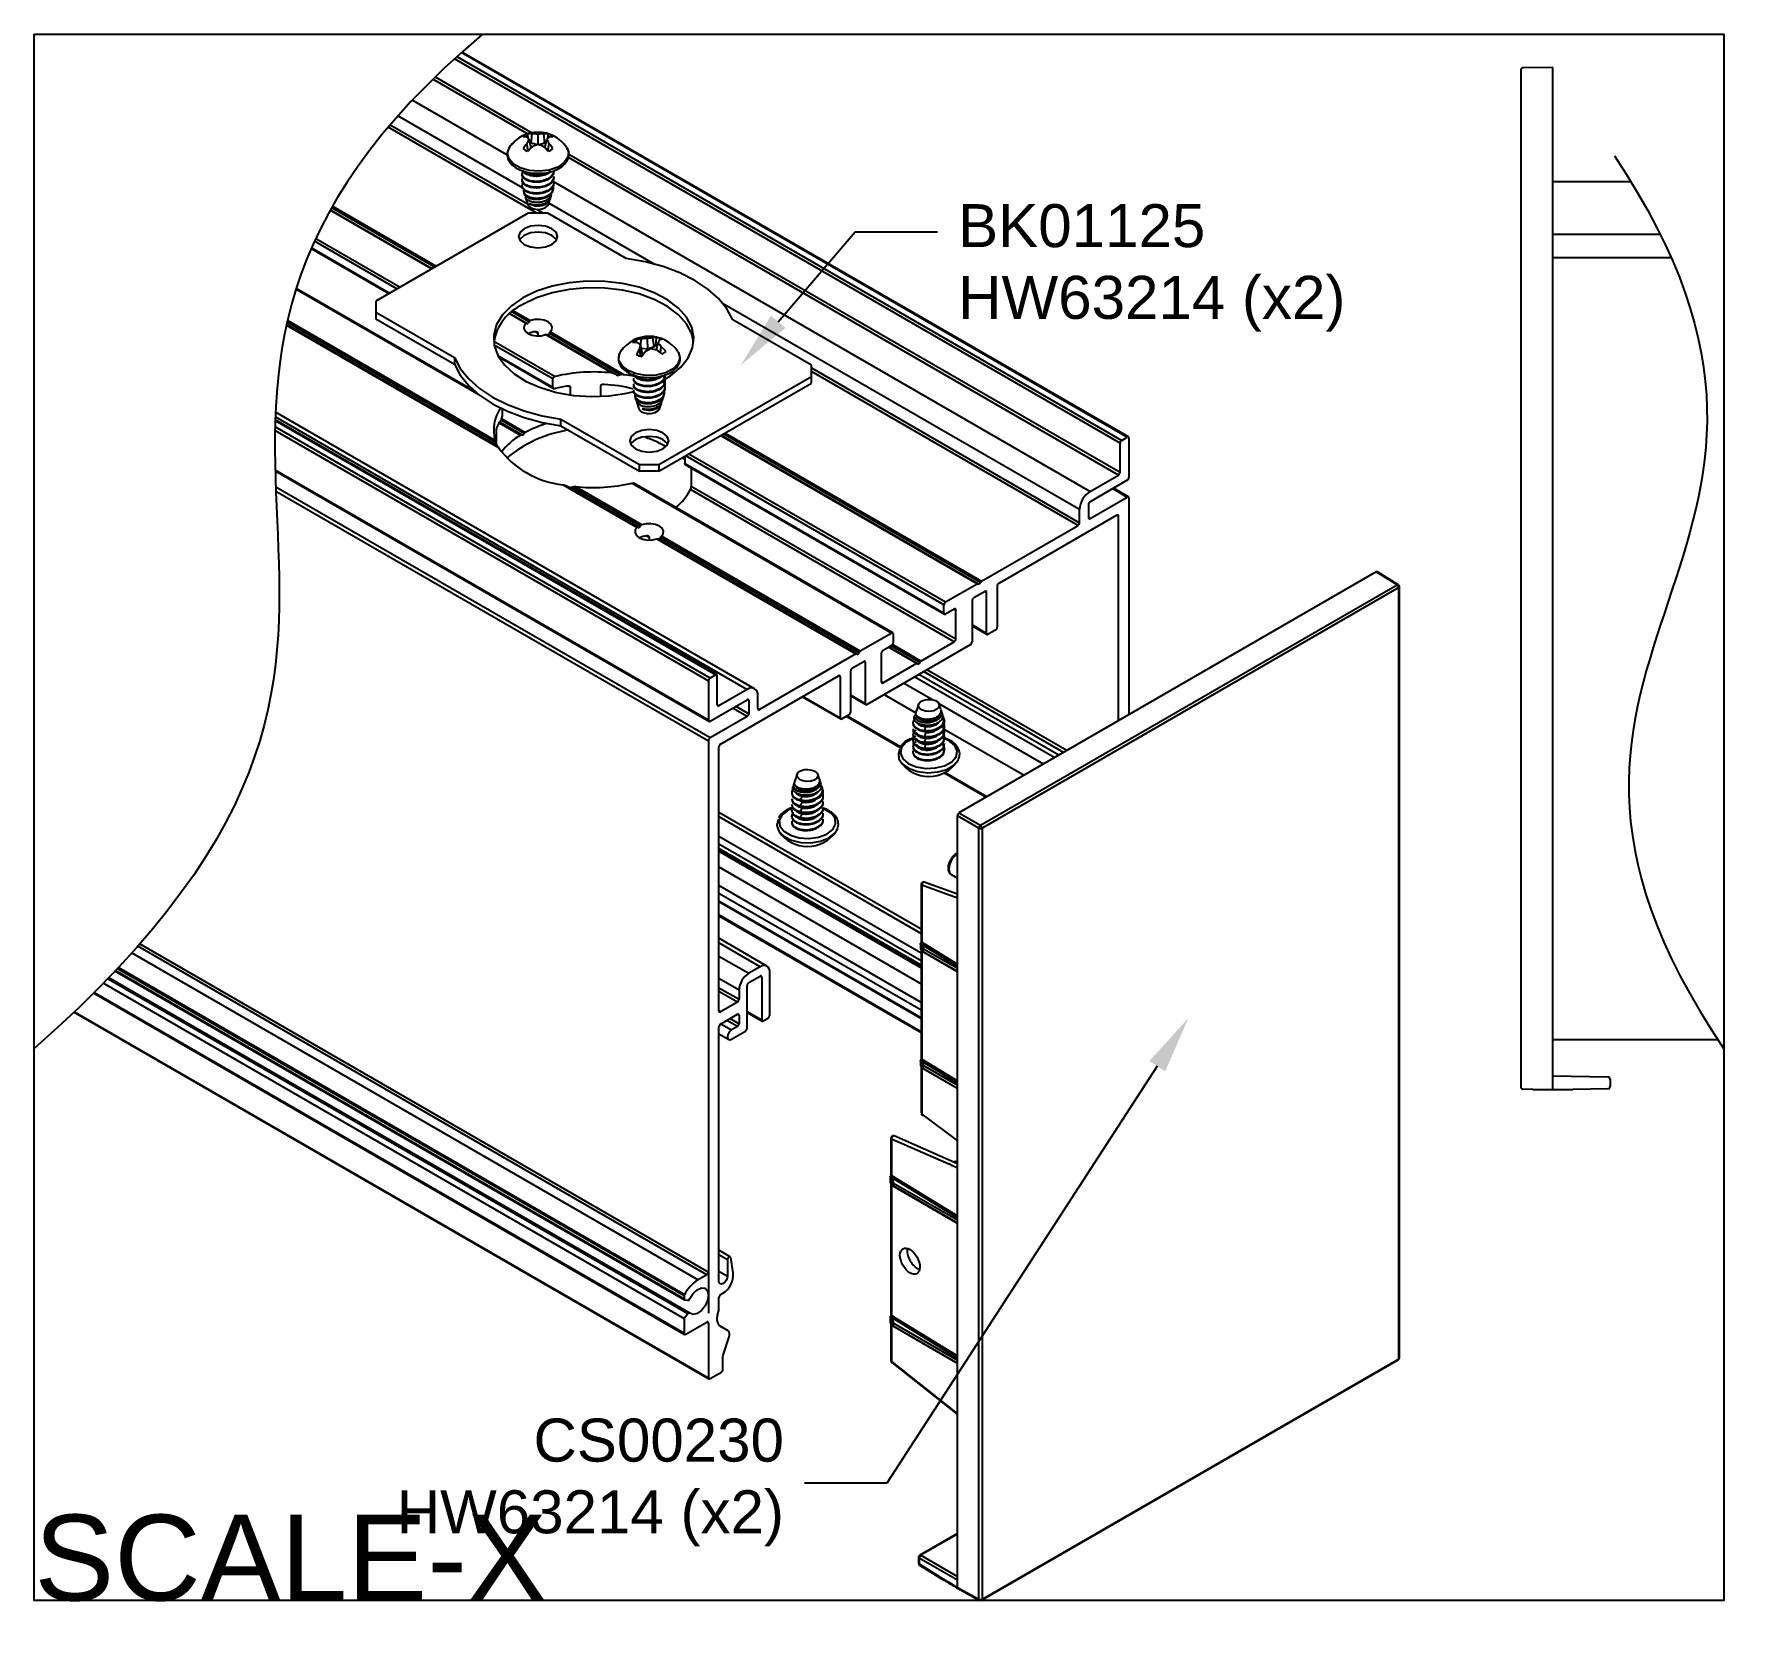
# Model space of a CAD drawing. Extents: x 0 to 7.49, y -6.93 to 0.
import ezdxf
from ezdxf import colors
from ezdxf.entities.mleader import LeaderData, LeaderLine
from ezdxf.math import Vec2, Vec3

# ---------------------------------------------------------------- set-up
doc = ezdxf.new("R2010")
doc.units = 0
doc.header["$LTSCALE"] = 0.5
doc.header["$MEASUREMENT"] = 0
for name, color, linetype in [('Dimension', 10, 'CONTINUOUS'), ('End Cap', 92, 'CONTINUOUS'), ('FAB DWG', 221, 'CONTINUOUS'), ('Hardware', 242, 'CONTINUOUS'), ('Housing', 150, 'CONTINUOUS')]:
    doc.layers.add(name, color=color, linetype=linetype)
doc.layers.add('Text-Unprinted', color=131, linetype='CONTINUOUS', plot=False)
doc.styles.add('LSAD_Standard', font='arial.ttf')
doc.styles.get("Standard").update_dxf_attribs({"font": 'arial.ttf'})

msp = doc.modelspace()

# ---------------------------------------------------------------- texts
at = {"layer": 'Text-Unprinted', "ltscale": 0.5, "transparency": 16777216, "style": 'LSAD_Standard'}
msp.add_attdef('SCALE-X', (0, -6.8457), 'XEffectiveScaleFactor', height=0.375, dxfattribs=at)

# ---------------------------------------------------------------- linework, layer by layer
at = {"layer": 'Dimension', "transparency": 16777216}
for points in [[(1.9588, 0), (1.0103, -0.8014), (1.0552, -2.1288), (1.1245, -3.4454), (0, -4.4331)], [(6.9074, -0.5317), (7.4947, -1.4089), (7.147, -2.4831), (6.7818, -3.5428), (7.3866, -4.4345)]]:
    msp.add_open_spline(points, degree=3, dxfattribs=at)
at = {"layer": 'End Cap', "linetype": 'Continuous', "lineweight": 25, "transparency": 16777216}
for p, q in [((6.6386, -0.1445), (6.5078, -0.1468)), ((6.6386, -0.1545), (6.6386, -0.1445)), ((6.4979, -0.1568), (6.4979, -4.6008)), ((6.6386, -4.6123), (6.6386, -0.1545)), ((6.6386, -4.5531), (6.8787, -4.5573)), ((6.8886, -4.5673), (6.8886, -4.5989)), ((6.5513, -4.6116), (6.5078, -4.6108)), ((6.8787, -4.6089), (6.7258, -4.6116))]:
    msp.add_line(p, q, dxfattribs=at)
at = {"layer": 'End Cap', "transparency": 16777216}
for p, q in [((5.8668, -2.3499), (4.0424, -3.4031)), ((5.9577, -2.4061), (5.8668, -2.3499)), ((5.9628, -2.4057), (5.8719, -2.3495)), ((4.1365, -3.4574), (5.9577, -2.4061)), ((5.9646, -2.4183), (4.1435, -3.4696)), ((5.9646, -5.7887), (5.9646, -2.4183)), ((5.9675, -5.7844), (5.9675, -2.4142)), ((4.1295, -3.4697), (4.0354, -3.4154)), ((4.0354, -6.7887), (4.0354, -3.4154)), ((4.0424, -3.4031), (4.1365, -3.4574)), ((4.1295, -6.8399), (4.1295, -3.4697)), ((4.1435, -3.4696), (4.1435, -6.8398)), ((3.877, -3.7151), (3.877, -3.9648)), ((3.8799, -3.7191), (3.8799, -3.9688)), ((4.0354, -3.7757), (3.8799, -3.7191)), ((4.0354, -3.7584), (3.8905, -3.7057)), ((4.0087, -3.673), (4.0354, -3.6891)), ((3.8799, -3.9688), (4.0354, -4.0642)), ((3.8742, -3.9741), (3.8742, -3.9949)), ((3.8745, -3.9778), (3.8745, -3.9964)), ((3.8816, -4.0023), (3.8765, -3.9853)), ((3.8765, -3.9975), (3.8816, -4.0023)), ((3.8769, -4.0018), (3.877, -4.0031)), ((3.877, -4.0031), (3.877, -4.4751)), ((3.8785, -4.003), (3.8773, -4.0021)), ((3.8793, -4.0033), (3.8844, -4.0081)), ((3.8799, -4.0071), (3.8799, -4.4791)), ((4.0354, -4.0976), (3.8799, -4.0071)), ((3.8819, -3.9798), (3.887, -3.9968)), ((4.0354, -4.074), (3.8819, -3.9798)), ((3.8863, -4.0095), (4.0354, -4.0956)), ((3.887, -3.9968), (4.0354, -4.0825)), ((3.8742, -4.4844), (3.8742, -4.5052)), ((3.8745, -4.4881), (3.8745, -4.5067)), ((3.8816, -4.5127), (3.8765, -4.4956)), ((3.8799, -4.4791), (4.0354, -4.5745)), ((3.8819, -4.4901), (3.887, -4.5072)), ((4.0354, -4.5843), (3.8819, -4.4901)), ((3.8765, -4.5079), (3.8816, -4.5127)), ((3.8769, -4.5121), (3.877, -4.5134)), ((3.877, -4.5134), (3.877, -4.7157)), ((3.8785, -4.5134), (3.8773, -4.5125)), ((3.8793, -4.5137), (3.8844, -4.5184)), ((3.8799, -4.5174), (3.8799, -4.7197)), ((4.0354, -4.608), (3.8799, -4.5174)), ((3.8863, -4.5198), (4.0354, -4.6059)), ((3.887, -4.5072), (4.0354, -4.5929)), ((3.8799, -4.7197), (4.0354, -4.8369)), ((3.745, -4.8246), (3.745, -4.9834)), ((3.9981, -4.9392), (3.7479, -4.8286)), ((3.7479, -4.8286), (3.7479, -4.9874)), ((4.0354, -4.9376), (3.7591, -4.8154)), ((3.9984, -4.9365), (3.9981, -4.9367)), ((3.9981, -4.9367), (3.9981, -4.9392)), ((4.0165, -4.9473), (3.9981, -4.9367)), ((4.0202, -4.9286), (4.0203, -4.9286)), ((4.0205, -4.9284), (4.0203, -4.9286)), ((4.0254, -4.9288), (4.0234, -4.93)), ((4.0354, -4.9342), (4.0254, -4.9288)), ((4.0354, -4.931), (4.0302, -4.9283)), ((3.7422, -4.9927), (3.7422, -5.0177)), ((3.7425, -4.9964), (3.7425, -5.0192)), ((3.7513, -5.0267), (3.7445, -5.0039)), ((3.7445, -5.0203), (3.7513, -5.0267)), ((3.7479, -4.9874), (4.0354, -5.1638)), ((3.7499, -4.9984), (3.7567, -5.0213)), ((4.0354, -5.1736), (3.7499, -4.9984)), ((3.7567, -5.0213), (4.0354, -5.1821)), ((4.0354, -4.9557), (4.0165, -4.9473)), ((3.7449, -5.0246), (3.745, -5.0259)), ((3.745, -5.0259), (3.745, -5.5958)), ((3.7465, -5.0258), (3.7453, -5.0249)), ((3.7473, -5.0261), (3.7541, -5.0325)), ((3.7479, -5.0299), (3.7479, -5.5998)), ((4.0354, -5.1972), (3.7479, -5.0299)), ((3.756, -5.0339), (4.0354, -5.1952)), ((3.7422, -5.6051), (3.7422, -5.6301)), ((3.7425, -5.6088), (3.7425, -5.6316)), ((3.7513, -5.6392), (3.7445, -5.6163)), ((3.7479, -5.5998), (4.0354, -5.7762)), ((3.7499, -5.6108), (3.7567, -5.6337)), ((4.0354, -5.786), (3.7499, -5.6108)), ((3.7445, -5.6327), (3.7513, -5.6392)), ((3.7449, -5.637), (3.745, -5.6383)), ((3.745, -5.6383), (3.745, -5.7974)), ((3.7465, -5.6382), (3.7453, -5.6373)), ((3.7473, -5.6385), (3.7541, -5.6449)), ((3.7479, -5.6423), (3.7479, -5.8014)), ((4.0354, -5.8097), (3.7479, -5.6423)), ((3.756, -5.6463), (4.0354, -5.8076)), ((3.7567, -5.6337), (4.0354, -5.7946)), ((3.7479, -5.8014), (4.0354, -6.0294)), ((3.7488, -5.8052), (4.0354, -6.0324)), ((4.1414, -6.8444), (5.9625, -5.7933)), ((4.1435, -6.8398), (5.9646, -5.7887)), ((4.0354, -6.5526), (3.8707, -6.6476)), ((4.0354, -6.5558), (3.8756, -6.6481)), ((3.8657, -6.6563), (3.8657, -6.6821)), ((4.0354, -6.7566), (3.8685, -6.6603)), ((3.8685, -6.6603), (3.8685, -6.6861)), ((3.8756, -6.6481), (4.0354, -6.7403)), ((3.8685, -6.6861), (3.9747, -6.7518)), ((3.8704, -6.6906), (3.9767, -6.7563)), ((4.0982, -6.823), (4.1295, -6.8399)), ((4.1004, -6.8277), (4.1317, -6.8445))]:
    msp.add_line(p, q, dxfattribs=at)
at = {"layer": 'End Cap', "transparency": 16777216, "flags": 128}
for points in [[(4.0354, -3.5816), (4.0235, -3.591), (4.0099, -3.6084), (4.0008, -3.6286), (3.9977, -3.6484), (4.0011, -3.6644), (4.0087, -3.673)], [(3.8905, -3.7057), (3.8903, -3.7057), (3.8877, -3.7056), (3.8851, -3.7067), (3.8826, -3.709), (3.8808, -3.7121), (3.8799, -3.7157), (3.8799, -3.7191)], [(3.8742, -3.9949), (3.8743, -3.9956), (3.8745, -3.9964)], [(3.887, -3.9968), (3.8858, -3.9988), (3.8849, -4.0009), (3.8844, -4.003), (3.8842, -4.0049), (3.8844, -4.0067), (3.8849, -4.0081), (3.8858, -4.0092), (3.8863, -4.0095)], [(3.8742, -4.5052), (3.8743, -4.506), (3.8745, -4.5067)], [(3.887, -4.5072), (3.8858, -4.5092), (3.8849, -4.5112), (3.8844, -4.5133), (3.8842, -4.5153), (3.8844, -4.517), (3.8849, -4.5184), (3.8858, -4.5195), (3.8863, -4.5198)], [(3.7591, -4.8154), (3.7583, -4.8152), (3.7558, -4.8153), (3.7532, -4.8166), (3.7508, -4.8189), (3.749, -4.8219), (3.748, -4.8253), (3.7479, -4.8286)], [(3.7422, -5.0177), (3.7423, -5.0184), (3.7425, -5.0192)], [(3.7567, -5.0213), (3.7555, -5.0232), (3.7546, -5.0253), (3.7541, -5.0274), (3.7539, -5.0293), (3.7541, -5.0311), (3.7546, -5.0325), (3.7555, -5.0336), (3.756, -5.0339)], [(3.7422, -5.6301), (3.7423, -5.6308), (3.7425, -5.6316)], [(3.7567, -5.6337), (3.7555, -5.6356), (3.7546, -5.6377), (3.7541, -5.6398), (3.7539, -5.6417), (3.7541, -5.6435), (3.7546, -5.6449), (3.7555, -5.646), (3.756, -5.6463)], [(3.7479, -5.8014), (3.7479, -5.8037), (3.7488, -5.8052)]]:
    msp.add_lwpolyline(points, dxfattribs=at)
at = {"layer": 'End Cap', "linetype": 'Continuous', "lineweight": 25, "transparency": 16777216}
for centre, radius, start, end in [((6.5079, -0.1568), 0.01, 91, 180), ((6.8786, -4.5673), 0.01, 0, 89), ((6.5079, -4.6008), 0.01, 180, 269), ((6.6386, 0.3877), 5, 269, 270), ((6.6386, 0.3877), 5, 270, 271), ((6.8786, -4.5989), 0.01, 271, 0)]:
    msp.add_arc(centre, radius, start, end, dxfattribs=at)
at = {"layer": 'End Cap', "transparency": 16777216}
for centre, radius, start, end in [((5.9606, -2.4102), 0.00501, 63.65841, 125.5265), ((5.9492, -2.419), 0.0154, 2.65231, 56.77029), ((5.9575, -2.4142), 0.01, 0, 58.27094), ((5.9626, -2.4138), 0.00494, 293.75853, 354.92133), ((4.1453, -3.4707), 0.0159, 123.52223, 176.47777), ((4.1364, -3.4559), 0.0154, 243.23378, 297.34352), ((4.1281, -3.4703), 0.0154, 2.65231, 56.77029), ((3.887, -3.7151), 0.01, 70.03308, 180), ((3.882, -3.7147), 0.00495, 185.36197, 244.61206), ((3.882, -3.9643), 0.00495, 185.36197, 244.61206), ((3.8842, -3.9949), 0.01, 180, 226.51202), ((3.8844, -3.995), 0.00998, 187.9492, 233.73826), ((3.885, -3.9882), 0.00892, 110.2588, 161.1419), ((3.8856, -3.9967), 0.00911, 185.18148, 226.44428), ((3.882, -4.0026), 0.00495, 185.38905, 244.60976), ((3.8901, -4.0052), 0.00892, 110.2588, 161.1419), ((3.8907, -4.0015), 0.00911, 185.18148, 226.44428), ((3.8913, -4.0008), 0.01, 226.64828, 240.00269), ((3.885, -4.4985), 0.00892, 110.2588, 161.1419), ((3.882, -4.4746), 0.00495, 185.36197, 244.61206), ((3.8842, -4.5052), 0.01, 180, 226.51202), ((3.8844, -4.5053), 0.00998, 187.9492, 233.73826), ((3.8856, -4.5071), 0.00911, 185.18148, 226.44428), ((3.882, -4.513), 0.00497, 186.18976, 244.54152), ((3.8901, -4.5156), 0.00892, 110.2588, 161.1419), ((3.8907, -4.5118), 0.00911, 185.18148, 226.44428), ((3.8913, -4.5112), 0.01, 226.64828, 240.00269), ((3.887, -4.7157), 0.01, 198.67128, 233.22198), ((3.755, -4.8246), 0.01, 66.15575, 180), ((3.75, -4.8241), 0.00495, 185.36197, 244.61206), ((4.0255, -4.9371), 0.01, 61.73443, 119.99731), ((4.0226, -4.9329), 0.0049, 55.05895, 114.97669), ((4.0199, -4.9251), 0.00602, 277.42243, 305.23935), ((4.0283, -4.9328), 0.00494, 67.03481, 126.39809), ((3.7522, -5.0177), 0.01, 180, 226.51202), ((3.7524, -5.0178), 0.00998, 187.9492, 233.73826), ((3.753, -5.0068), 0.00892, 110.2588, 161.1419), ((3.7536, -5.0195), 0.00911, 185.18148, 226.44428), ((3.75, -4.9829), 0.00495, 185.36197, 244.61206), ((3.7598, -5.0296), 0.00892, 110.2588, 161.1419), ((3.75, -5.0254), 0.00495, 185.38905, 244.60976), ((3.7604, -5.0259), 0.00911, 185.18148, 226.44428), ((3.761, -5.0253), 0.01, 226.64828, 240.00269), ((3.753, -5.6192), 0.00892, 110.2588, 161.1419), ((3.75, -5.5953), 0.00495, 185.36197, 244.61206), ((3.7522, -5.6301), 0.01, 180, 226.51202), ((3.7524, -5.6302), 0.00998, 187.9492, 233.73826), ((3.7536, -5.6319), 0.00911, 185.18148, 226.44428), ((3.75, -5.6378), 0.00497, 186.18976, 244.54152), ((3.7598, -5.642), 0.00892, 110.2588, 161.1419), ((3.7604, -5.6383), 0.00911, 185.18148, 226.44428), ((3.761, -5.6377), 0.01, 226.64828, 240.00269), ((3.755, -5.7974), 0.01, 180, 231.58622), ((3.75, -5.7969), 0.00495, 185.36197, 244.61206), ((5.9575, -5.7847), 0.01, 299.99731, 0), ((5.9597, -5.7893), 0.00494, 305.07521, 6.23697), ((5.9626, -5.7842), 0.00494, 293.75853, 354.92133), ((3.8757, -6.6563), 0.01, 119.99119, 180), ((3.8706, -6.6558), 0.00495, 185.36595, 244.62137), ((3.8834, -6.6607), 0.0149, 121.71841, 178.28159), ((3.8728, -6.6521), 0.00495, 55.40461, 114.63977), ((3.8757, -6.6821), 0.01, 180, 238.27695), ((3.8706, -6.6817), 0.00495, 185.36595, 244.62137), ((3.8734, -6.6867), 0.00494, 173.59939, 232.9711), ((3.9797, -6.7524), 0.00494, 173.59692, 233.00004), ((4.1031, -6.8235), 0.00501, 174.47032, 236.34739), ((4.1364, -6.8261), 0.0154, 243.24001, 297.33714), ((4.1345, -6.8403), 0.00501, 174.47032, 236.34739), ((4.1364, -6.8357), 0.01, 241.74066, 299.99119), ((4.1386, -6.8403), 0.00494, 305.07111, 6.23633)]:
    msp.add_arc(centre, radius, start, end, dxfattribs=at)
for centre, major_axis, ratio, start_param, end_param in [((5.8668, -2.3581), (0.005, 0.00866), 0.577206, 6.265736, 7.06835), ((4.0424, -3.4113), (0.005, 0.00866), 0.577557, 0.785469, 2.355961), ((3.8729, -3.9729), (0.00477, 0.0088), 0.574367, 4.834864, 5.482756), ((3.883, -3.9866), (-0.0091, 0.0285), 0.195013, 1.194924, 1.463446), ((3.883, -4.0243), (-0.009, 0.0278), 0.203621, 5.926246, 6.194768), ((3.8927, -3.9851), (-0.0174, 0.0208), 0.197703, 0.885027, 1.153549), ((3.8729, -4.0113), (0.00497, 0.00868), 0.559977, 5.495859, 6.143752), ((3.883, -4.4969), (-0.0091, 0.0285), 0.195013, 1.194924, 1.463446), ((3.8729, -4.4833), (0.00477, 0.0088), 0.574367, 4.834864, 5.482756), ((3.8927, -4.4954), (-0.0174, 0.0208), 0.197703, 0.885027, 1.153549), ((3.883, -4.5346), (-0.009, 0.0278), 0.203621, 5.926246, 6.194768), ((3.8729, -4.5216), (0.00497, 0.00868), 0.559977, 5.495859, 6.143752), ((4.0237, -4.9433), (0.0612, -0.0348), 0.100237, 4.344529, 4.651458), ((4.0842, -4.9782), (0.1224, -0.0697), 0.100237, 2.037078, 2.146719), ((3.751, -5.0052), (-0.0091, 0.0285), 0.195013, 1.194924, 1.463446), ((3.751, -5.0471), (-0.009, 0.0278), 0.203621, 5.926246, 6.194768), ((3.7409, -4.9916), (0.00477, 0.0088), 0.574367, 4.834864, 5.482756), ((3.7607, -5.0037), (-0.0174, 0.0208), 0.197703, 0.885027, 1.153549), ((3.7409, -5.034), (0.00497, 0.00868), 0.559977, 5.495859, 6.143752), ((3.861, -5.3435), (-0.0321, 0.0536), 0.587369, 0.532806, 0.776443), ((3.861, -5.3435), (-0.0321, 0.0536), 0.587369, 0.776443, 2.555812), ((3.751, -5.6176), (-0.0091, 0.0285), 0.195013, 1.194924, 1.463446), ((3.7409, -5.604), (0.00477, 0.0088), 0.574367, 4.834864, 5.482756), ((3.7607, -5.6161), (-0.0174, 0.0208), 0.197703, 0.885027, 1.153549), ((3.751, -5.6595), (-0.009, 0.0278), 0.203621, 5.926246, 6.194768), ((3.7409, -5.6465), (0.00497, 0.00868), 0.559977, 5.495859, 6.143752), ((4.0353, -2.7135), (-2.43, 4.3588), 0.567288, 2.347435, 2.364923), ((4.0355, -2.7137), (-2.5607, 4.2833), 0.587441, 2.347389, 2.364877)]:
    msp.add_ellipse(centre, major_axis=major_axis, ratio=ratio, start_param=start_param, end_param=end_param, dxfattribs=at)
msp.add_ellipse((3.8279, -5.3627), major_axis=(-0.0304, 0.0546), ratio=0.567218, dxfattribs=at)
for points, knots in [([(4.0354, -3.5792), (4.0323, -3.5806), (4.0239, -3.5846), (4.0141, -3.5941), (4.0094, -3.6024), (4.008, -3.6048)], [0, 0, 0, 0, 0.296448, 0.802846, 1, 1, 1, 1]), ([(4.008, -3.6048), (4.0057, -3.6083), (3.9995, -3.6177), (3.9947, -3.6354), (3.9947, -3.6527), (3.9993, -3.6655), (4.0051, -3.6696), (4.0072, -3.6711)], [0, 0, 0, 0, 0.154469, 0.405772, 0.665138, 0.881013, 1, 1, 1, 1]), ([(3.877, -3.9648), (3.877, -3.9654), (3.877, -3.9667), (3.8762, -3.9697), (3.875, -3.9724), (3.8741, -3.974), (3.8738, -3.9744)], [0, 0, 0, 0, 0.24672, 0.545228, 0.87321, 1, 1, 1, 1]), ([(3.8744, -3.9736), (3.8743, -3.9737), (3.8741, -3.9739), (3.8742, -3.9742), (3.8742, -3.9745)], [0, 0, 0, 0, 0.306688, 1, 1, 1, 1]), ([(3.8742, -3.9745), (3.8748, -3.9744), (3.8758, -3.9744), (3.8776, -3.9745), (3.8785, -3.9746), (3.8785, -3.9746)], [0, 0, 0, 0, 0.516727, 0.980694, 1, 1, 1, 1]), ([(3.8745, -3.9778), (3.8745, -3.9777), (3.8744, -3.9766), (3.8743, -3.9755), (3.8742, -3.9745)], [0, 0, 0, 0, 0.04087, 1, 1, 1, 1]), ([(3.877, -4.4751), (3.877, -4.4757), (3.877, -4.4771), (3.8762, -4.4801), (3.875, -4.4828), (3.8741, -4.4843), (3.8738, -4.4848)], [0, 0, 0, 0, 0.24672, 0.545228, 0.87321, 1, 1, 1, 1]), ([(3.8744, -4.4839), (3.8743, -4.484), (3.8741, -4.4842), (3.8742, -4.4846), (3.8742, -4.4848)], [0, 0, 0, 0, 0.306688, 1, 1, 1, 1]), ([(3.8742, -4.4848), (3.8748, -4.4848), (3.8758, -4.4847), (3.8776, -4.4848), (3.8785, -4.4849), (3.8785, -4.4849)], [0, 0, 0, 0, 0.516727, 0.980694, 1, 1, 1, 1]), ([(3.8745, -4.4881), (3.8745, -4.4881), (3.8744, -4.487), (3.8743, -4.4859), (3.8742, -4.4848)], [0, 0, 0, 0, 0.04087, 1, 1, 1, 1]), ([(3.8799, -4.7197), (3.8798, -4.7202), (3.8798, -4.7213), (3.8802, -4.7228), (3.8812, -4.7241), (3.8831, -4.7243), (3.8845, -4.7241), (3.8852, -4.7237), (3.8852, -4.7237)], [0, 0, 0, 0, 0.14956, 0.292138, 0.55514, 0.790827, 0.999789, 1, 1, 1, 1]), ([(4.0202, -4.9285), (4.0202, -4.9286), (4.0193, -4.9293), (4.0182, -4.9294), (4.0171, -4.9295)], [0, 0, 0, 0, 0.078153, 1, 1, 1, 1]), ([(4.0203, -4.9286), (4.0204, -4.9286), (4.0205, -4.9285), (4.0209, -4.9288), (4.0216, -4.9292), (4.0229, -4.9298), (4.0234, -4.93)], [0, 0, 0, 0, 0.22686, 0.390103, 0.755338, 1, 1, 1, 1]), ([(3.745, -4.9834), (3.745, -4.984), (3.7449, -4.9854), (3.7442, -4.9884), (3.743, -4.9911), (3.7421, -4.9926), (3.7418, -4.9931)], [0, 0, 0, 0, 0.24672, 0.545228, 0.87321, 1, 1, 1, 1]), ([(3.7424, -4.9922), (3.7423, -4.9923), (3.7421, -4.9925), (3.7422, -4.9929), (3.7422, -4.9931)], [0, 0, 0, 0, 0.306688, 1, 1, 1, 1]), ([(3.7422, -4.9931), (3.7428, -4.9931), (3.7438, -4.993), (3.7456, -4.9931), (3.7465, -4.9932), (3.7465, -4.9932)], [0, 0, 0, 0, 0.516727, 0.980694, 1, 1, 1, 1]), ([(3.7425, -4.9964), (3.7425, -4.9964), (3.7424, -4.9953), (3.7423, -4.9941), (3.7422, -4.9931)], [0, 0, 0, 0, 0.04087, 1, 1, 1, 1]), ([(3.745, -5.5958), (3.745, -5.5964), (3.7449, -5.5978), (3.7442, -5.6008), (3.743, -5.6035), (3.7421, -5.605), (3.7418, -5.6055)], [0, 0, 0, 0, 0.24672, 0.545228, 0.87321, 1, 1, 1, 1]), ([(3.7424, -5.6046), (3.7423, -5.6047), (3.7421, -5.6049), (3.7422, -5.6053), (3.7422, -5.6055)], [0, 0, 0, 0, 0.306688, 1, 1, 1, 1]), ([(3.7422, -5.6055), (3.7428, -5.6055), (3.7438, -5.6054), (3.7456, -5.6055), (3.7465, -5.6056), (3.7465, -5.6056)], [0, 0, 0, 0, 0.5167269, 0.9806936, 1, 1, 1, 1]), ([(3.7425, -5.6088), (3.7425, -5.6088), (3.7424, -5.6077), (3.7423, -5.6066), (3.7422, -5.6055)], [0, 0, 0, 0, 0.04087, 1, 1, 1, 1]), ([(3.9767, -6.7563), (3.9818, -6.7594), (4.0021, -6.772), (4.0225, -6.7843), (4.0378, -6.7934)], [0, 0, 0, 0, 0.25, 1, 1, 1, 1]), ([(4.0375, -6.7931), (4.0373, -6.7931), (4.0365, -6.7928), (4.0356, -6.7912), (4.0355, -6.7895), (4.0354, -6.7887)], [0, 0, 0, 0, 0.150255, 0.575127, 1, 1, 1, 1]), ([(4.0371, -6.793), (4.0423, -6.796), (4.0634, -6.8077), (4.0845, -6.8191), (4.1004, -6.8277)], [0, 0, 0, 0, 0.25, 1, 1, 1, 1])]:
    msp.add_open_spline(points, degree=3, knots=knots, dxfattribs=at)
at = {"layer": 'Hardware', "transparency": 16777216}
for p, q in [((2.1718, -0.4764), (2.1763, -0.4357)), ((2.2021, -0.482), (2.2021, -0.437)), ((2.2325, -0.4764), (2.228, -0.4357)), ((2.2439, -0.4565), (2.2475, -0.4361)), ((2.1586, -0.5093), (2.1534, -0.4788)), ((2.1717, -0.4962), (2.1631, -0.4595)), ((2.1718, -0.4764), (2.1663, -0.4732)), ((2.1993, -0.4829), (2.1718, -0.4764)), ((2.2325, -0.4764), (2.205, -0.4829)), ((2.2379, -0.4732), (2.2325, -0.4764)), ((2.2326, -0.4962), (2.2411, -0.4595)), ((2.2456, -0.5093), (2.2508, -0.4788)), ((2.3263, -0.4927), (2.3276, -0.4947)), ((2.2711, -0.5999), (2.2711, -0.5967)), ((2.1331, -0.6095), (2.1331, -0.6127)), ((2.1331, -0.635), (2.1331, -0.6382)), ((2.2711, -0.6254), (2.2711, -0.6222)), ((2.2711, -0.6509), (2.2711, -0.6478)), ((2.1393, -0.6899), (2.1423, -0.699)), ((2.1463, -0.7112), (2.1569, -0.7436)), ((2.2473, -0.7436), (2.254, -0.7232)), ((2.2566, -0.7152), (2.261, -0.7018)), ((2.2662, -0.6862), (2.268, -0.6804)), ((2.1597, -0.7813), (1.4933, -1.1659)), ((2.2446, -0.7813), (2.1597, -0.7813)), ((2.588, -0.9795), (2.2446, -0.7813)), ((1.4933, -1.1659), (1.4933, -1.2442)), ((1.4933, -1.2149), (1.8367, -1.4131)), ((1.4933, -1.2442), (1.8367, -1.4425)), ((3.3971, -1.4465), (3.0537, -1.2483)), ((2.6347, -1.3472), (2.6314, -1.3345)), ((2.6513, -1.3624), (2.6537, -1.3318)), ((2.6827, -1.3767), (2.6809, -1.3301)), ((2.7102, -1.3662), (2.7045, -1.3262)), ((2.7172, -1.3603), (2.7206, -1.3246)), ((2.7194, -1.3803), (2.7266, -1.348)), ((1.8367, -1.4131), (1.8367, -1.4425)), ((2.6512, -1.4071), (2.6453, -1.3765)), ((2.6594, -1.3965), (2.6499, -1.3565)), ((2.6827, -1.3767), (2.6539, -1.3732)), ((2.6594, -1.3965), (2.6552, -1.4082)), ((2.7102, -1.3662), (2.6827, -1.3767)), ((2.7172, -1.3603), (2.7102, -1.3662)), ((2.7372, -1.392), (2.741, -1.3659)), ((2.7307, -1.8801), (3.3971, -1.4955)), ((2.7573, -1.4934), (2.7573, -1.4902)), ((3.3971, -1.5248), (3.3971, -1.4465)), ((2.6193, -1.503), (2.6193, -1.5062)), ((2.6193, -1.5285), (2.6193, -1.5317)), ((2.6193, -1.554), (2.6193, -1.56)), ((2.7307, -1.9094), (3.3971, -1.5248)), ((2.7573, -1.5189), (2.7573, -1.5158)), ((2.7573, -1.5445), (2.7573, -1.5413)), ((2.6257, -1.5833), (2.6287, -1.5925)), ((2.6327, -1.6047), (2.6431, -1.6364)), ((2.7335, -1.6364), (2.7399, -1.6167)), ((2.7425, -1.6087), (2.7469, -1.5953)), ((2.752, -1.5798), (2.7539, -1.5739)), ((2.3024, -1.6819), (2.6458, -1.8801)), ((2.3024, -1.7112), (2.3024, -1.6819)), ((2.3024, -1.7112), (2.6458, -1.9094)), ((2.6458, -1.8801), (2.7307, -1.8801)), ((2.6458, -1.9094), (2.6458, -1.8801)), ((2.7307, -1.9094), (2.6458, -1.9094)), ((2.7307, -1.8801), (2.7307, -1.9094)), ((3.8497, -2.9754), (3.847, -2.9837)), ((3.8592, -2.9465), (3.854, -2.9623)), ((3.8652, -2.9283), (3.8592, -2.9465)), ((3.9628, -2.9504), (3.9555, -2.9283)), ((3.9624, -2.964), (3.9624, -2.9635)), ((3.9698, -2.9717), (3.9657, -2.9592)), ((3.9768, -2.9931), (3.9751, -2.9881)), ((3.8414, -3.0357), (3.8414, -3.0389)), ((3.8414, -3.0613), (3.8414, -3.0645)), ((3.8958, -3.0259), (3.8911, -3.0433)), ((3.8911, -3.0433), (3.8968, -3.0438)), ((3.8958, -3.0514), (3.8911, -3.0688)), ((3.8958, -3.0004), (3.8938, -3.0079)), ((3.9794, -3.0262), (3.9794, -3.023)), ((3.9794, -3.0517), (3.9794, -3.0485)), ((3.8414, -3.0868), (3.8414, -3.09)), ((3.8414, -3.1123), (3.8414, -3.1155)), ((3.8958, -3.077), (3.8911, -3.0943)), ((3.8958, -3.1025), (3.8911, -3.1198)), ((3.9794, -3.0772), (3.9794, -3.074)), ((3.9794, -3.1027), (3.9794, -3.0995)), ((3.9794, -3.1282), (3.9794, -3.1251)), ((3.3197, -3.2805), (3.3169, -3.2893)), ((3.3348, -3.2345), (3.3239, -3.2679)), ((3.4323, -3.256), (3.4252, -3.2345)), ((3.4393, -3.2774), (3.435, -3.2643)), ((3.4463, -3.2988), (3.4445, -3.2934)), ((3.311, -3.3411), (3.311, -3.3443)), ((3.311, -3.3667), (3.311, -3.3698)), ((3.3563, -3.33), (3.3486, -3.3466)), ((3.3486, -3.3466), (3.3539, -3.3477)), ((3.3563, -3.3555), (3.3486, -3.3722)), ((3.3563, -3.3045), (3.353, -3.3117)), ((3.449, -3.3316), (3.449, -3.3284)), ((3.449, -3.3571), (3.449, -3.3539)), ((3.311, -3.3922), (3.311, -3.3954)), ((3.311, -3.4177), (3.311, -3.4209)), ((3.3563, -3.381), (3.3486, -3.3977)), ((3.3563, -3.4065), (3.3486, -3.4232)), ((3.449, -3.3826), (3.449, -3.3794)), ((3.449, -3.4081), (3.449, -3.4049)), ((3.449, -3.4336), (3.449, -3.4304)), ((3.4991, -3.4919), (3.5042, -3.4854))]:
    msp.add_line(p, q, dxfattribs=at)
at = {"layer": 'Hardware', "transparency": 16777216, "flags": 128}
for points in [[(2.3276, -0.4947), (2.3348, -0.5118), (2.333, -0.5372), (2.317, -0.5609), (2.2886, -0.5802), (2.2507, -0.5932), (2.2077, -0.5985), (2.164, -0.5953), (2.1244, -0.5842), (2.0933, -0.5662), (2.074, -0.5434), (2.0685, -0.5182), (2.0775, -0.4933), (2.0779, -0.4927)], [(2.1569, -0.7436), (2.1596, -0.7489), (2.1696, -0.7575)], [(2.1696, -0.7575), (2.1845, -0.7632), (2.2021, -0.7653), (2.2197, -0.7632), (2.2347, -0.7575), (2.2446, -0.7489), (2.2473, -0.7436)], [(2.142, -0.8496), (2.1236, -0.8656), (2.1171, -0.8843), (2.1236, -0.9031), (2.142, -0.919), (2.1696, -0.9297), (2.2021, -0.9334), (2.2347, -0.9297), (2.2622, -0.919), (2.2807, -0.9031), (2.2871, -0.8843), (2.2807, -0.8656), (2.2622, -0.8496), (2.2347, -0.839), (2.2021, -0.8353), (2.1696, -0.839), (2.142, -0.8496)], [(2.142, -0.879), (2.1236, -0.8949), (2.121, -0.899)], [(2.2832, -0.899), (2.2807, -0.8949), (2.2622, -0.879), (2.2347, -0.8683), (2.2021, -0.8646), (2.1696, -0.8683), (2.142, -0.879)], [(3.0537, -1.2483), (3.0281, -1.2005), (2.9913, -1.1552), (2.944, -1.1133), (2.8871, -1.0756), (2.8218, -1.0428), (2.7492, -1.0155), (2.6708, -0.9943), (2.588, -0.9795)], [(2.7559, -1.507), (2.781, -1.4925), (2.8257, -1.4553), (2.8581, -1.4141), (2.8773, -1.3702), (2.8826, -1.325), (2.8738, -1.28), (2.8512, -1.2367), (2.8156, -1.1964), (2.7681, -1.1603), (2.7102, -1.1298), (2.6438, -1.1057), (2.571, -1.0889), (2.4942, -1.0798), (2.4158, -1.0788), (2.3383, -1.0858), (2.2643, -1.1008), (2.196, -1.1231), (2.1358, -1.1522)], [(2.882, -1.3454), (2.8738, -1.3094), (2.8512, -1.266), (2.8156, -1.2257), (2.7681, -1.1897), (2.7102, -1.1591), (2.6438, -1.135), (2.571, -1.1182), (2.4942, -1.1091), (2.4158, -1.1081), (2.3383, -1.1152), (2.2643, -1.1301), (2.196, -1.1525), (2.1358, -1.1815)], [(2.1358, -1.1522), (2.0856, -1.1869), (2.0469, -1.2263), (2.021, -1.269), (2.0087, -1.3137), (2.0104, -1.359), (2.0262, -1.4033), (2.0554, -1.4453), (2.0971, -1.4837), (2.15, -1.5171), (2.2124, -1.5445), (2.2823, -1.565), (2.3574, -1.5781), (2.4354, -1.5831), (2.5136, -1.5801), (2.5897, -1.569), (2.6206, -1.5609)], [(1.8367, -1.4131), (1.8623, -1.4609), (1.8991, -1.5062), (1.9464, -1.548), (2.0033, -1.5858), (2.0686, -1.6186), (2.1412, -1.6459), (2.2196, -1.6671), (2.3024, -1.6819)], [(2.8174, -1.394), (2.822, -1.4154), (2.814, -1.4404), (2.7924, -1.4625), (2.7595, -1.4794), (2.7189, -1.4892), (2.6749, -1.4909), (2.6325, -1.4842), (2.596, -1.47), (2.5696, -1.4496), (2.556, -1.4255), (2.5567, -1.4001), (2.5641, -1.3854)], [(2.8125, -1.3854), (2.8155, -1.3903), (2.8174, -1.394)], [(1.8367, -1.4425), (1.8623, -1.4902), (1.8991, -1.5355), (1.9464, -1.5774), (2.0033, -1.6151), (2.0686, -1.6479), (2.1412, -1.6752), (2.2196, -1.6964), (2.3024, -1.7112)], [(2.6624, -1.6534), (2.679, -1.6574), (2.6969, -1.6575), (2.7136, -1.6536), (2.7263, -1.6463), (2.7333, -1.6368), (2.7335, -1.6364)], [(2.6282, -1.7424), (2.6097, -1.7583), (2.6033, -1.7771), (2.6097, -1.7958), (2.6282, -1.8117), (2.6557, -1.8224), (2.6883, -1.8261), (2.7208, -1.8224), (2.7484, -1.8117), (2.7668, -1.7958), (2.7733, -1.7771), (2.7668, -1.7583), (2.7484, -1.7424), (2.7208, -1.7317), (2.6883, -1.728), (2.6557, -1.7317), (2.6282, -1.7424)], [(2.6282, -1.7717), (2.6097, -1.7876), (2.6071, -1.7917)], [(2.7694, -1.7917), (2.7668, -1.7876), (2.7484, -1.7717), (2.7208, -1.7611), (2.6883, -1.7573), (2.6557, -1.7611), (2.6282, -1.7717)], [(3.8662, -2.9258), (3.8745, -2.9167), (3.8882, -2.91), (3.9053, -2.9069), (3.9232, -2.9078), (3.9391, -2.9125), (3.9507, -2.9205), (3.9561, -2.9303), (3.9545, -2.9407), (3.9462, -2.9499), (3.9325, -2.9565), (3.9154, -2.9597), (3.8975, -2.9588), (3.8816, -2.954), (3.87, -2.946), (3.8646, -2.9362), (3.8662, -2.9258)], [(3.784, -3.1253), (3.7775, -3.1415), (3.7796, -3.1669), (3.7959, -3.1905), (3.8246, -3.2098), (3.8626, -3.2227), (3.9057, -3.2277), (3.9494, -3.2244), (3.9888, -3.2131), (4.0197, -3.195), (4.0388, -3.1721), (4.0388, -3.1721)], [(3.8438, -3.077), (3.8414, -3.0779), (3.8103, -3.0951), (3.7913, -3.1174), (3.7867, -3.1421), (3.7969, -3.1663), (3.8209, -3.1869), (3.8556, -3.2016), (3.897, -3.2085), (3.9399, -3.2069), (3.9793, -3.1969), (4.0104, -3.1797), (4.0294, -3.1574)], [(4.0294, -3.1574), (4.034, -3.1327), (4.0238, -3.1085), (3.9998, -3.0879), (3.9787, -3.0777)], [(3.3391, -3.2273), (3.3502, -3.2192), (3.3659, -3.2141), (3.3837, -3.2129), (3.4009, -3.2158), (3.415, -3.2222), (3.4238, -3.2312), (3.4259, -3.2415), (3.421, -3.2515), (3.4099, -3.2596), (3.3942, -3.2647), (3.3764, -3.2659), (3.3591, -3.2631), (3.345, -3.2566), (3.3363, -3.2476), (3.3342, -3.2373), (3.3391, -3.2273)], [(3.2531, -3.4324), (3.2525, -3.4334), (3.2463, -3.4586), (3.2546, -3.4835), (3.2765, -3.5056), (3.3095, -3.5224), (3.3503, -3.532), (3.3942, -3.5335), (3.4366, -3.5267), (3.4729, -3.5123), (3.4991, -3.4919)], [(3.316, -3.3823), (3.2956, -3.3912), (3.2696, -3.411), (3.257, -3.4347), (3.2592, -3.4596), (3.276, -3.4825), (3.3053, -3.5006), (3.3436, -3.512), (3.3864, -3.515), (3.4283, -3.5094), (3.4645, -3.4959), (3.4904, -3.4761), (3.4904, -3.4761)], [(3.4904, -3.4761), (3.503, -3.4523), (3.5008, -3.4275), (3.4841, -3.4046), (3.4547, -3.3864), (3.4502, -3.3845)]]:
    msp.add_lwpolyline(points, dxfattribs=at)
at = {"layer": 'Hardware', "transparency": 16777216}
for centre, radius, start, end in [((2.2021, -0.5787), 0.151, 34.69539, 145.30461), ((2.1837, -0.5057), 0.0746, 111.17161, 128.81077), ((2.14, -0.5119), 0.0644, 77.95809, 92.73172), ((2.0875, -0.519), 0.0962, 38.19591, 46.75371), ((2.168, -0.5095), 0.0742, 83.62756, 98.75599), ((2.1824, -0.575), 0.1394, 81.86791, 92.51983), ((2.2219, -0.575), 0.1394, 87.48017, 98.13209), ((2.2362, -0.5095), 0.0742, 81.24401, 96.37244), ((2.3168, -0.519), 0.0962, 133.24629, 141.80409), ((2.2206, -0.5057), 0.0746, 51.18923, 68.82839), ((2.2643, -0.5119), 0.0644, 87.26828, 102.04191), ((2.2966, -0.6072), 0.1924, 138.10287, 146.11493), ((2.1837, -0.4418), 0.0746, 231.18923, 248.82839), ((2.3063, -0.5437), 0.1661, 149.54306, 156.98565), ((2.3755, -0.7116), 0.2965, 132.21698, 137.54846), ((2.2692, -0.6954), 0.2237, 107.45448, 114.55237), ((2.135, -0.6954), 0.2237, 65.44763, 72.54552), ((2.0287, -0.7116), 0.2965, 42.45154, 47.78302), ((2.098, -0.5437), 0.1661, 23.01435, 30.45694), ((2.2206, -0.4418), 0.0746, 291.17161, 308.81077), ((2.1076, -0.6072), 0.1924, 33.88507, 41.89713), ((2.2024, -0.6701), 0.0799, 240.75155, 295.36282), ((2.2239, -1.3814), 0.2184, 113.77047, 170.5076), ((2.6883, -1.4714), 0.151, 34.69539, 145.30461), ((2.6586, -1.3824), 0.0551, 119.59287, 141.21886), ((2.6286, -1.4395), 0.0926, 85.70818, 98.05402), ((2.6543, -1.4301), 0.0983, 90.35049, 103.46879), ((2.5892, -1.435), 0.0992, 52.27254, 62.16977), ((2.6766, -1.4848), 0.1548, 88.40458, 98.51292), ((2.7126, -1.4458), 0.1199, 93.86479, 105.3048), ((2.7173, -1.3755), 0.051, 86.37703, 104.62186), ((2.6974, -1.4179), 0.0962, 61.18606, 76.07254), ((2.915, -1.4184), 0.2011, 156.01713, 159.51959), ((2.6158, -1.4517), 0.1517, 34.41622, 43.10845), ((2.7466, -1.3739), 0.0404, 94.02089, 112.36892), ((2.8241, -1.4896), 0.2116, 147.68995, 154.74089), ((2.6791, -1.3151), 0.0962, 241.18606, 256.07254), ((2.8657, -1.4171), 0.2241, 164.30195, 169.56256), ((2.9534, -1.615), 0.3622, 140.98003, 145.21846), ((2.7907, -1.5799), 0.2264, 114.82128, 121.59172), ((2.6548, -1.5892), 0.2187, 71.86522, 79.23438), ((2.6937, -1.4412), 0.0843, 69.36485, 73.81476), ((2.575, -1.5966), 0.2611, 49.32609, 55.50503), ((2.6241, -1.5069), 0.1831, 41.66535, 50.32748), ((2.7179, -1.3507), 0.0551, 299.59287, 321.21886), ((2.6693, -1.6261), 0.0282, 201.40207, 255.95765), ((2.6878, -1.564), 0.0788, 246.78142, 301.90763), ((3.9104, -2.9324), 0.1122, 263.02966, 289.42838), ((3.8807, -3.1301), 0.0406, 196.14654, 250.10813), ((3.9104, -3.0933), 0.151, 214.70028, 325.29972), ((3.38, -3.2346), 0.1161, 257.01648, 282.80324), ((3.3421, -3.4422), 0.0308, 176.07354, 241.32496), ((3.38, -3.3994), 0.151, 214.70028, 325.29972)]:
    msp.add_arc(centre, radius, start, end, dxfattribs=at)
for points, knots in [([(2.1603, -0.4565), (2.1601, -0.4554), (2.1589, -0.4486), (2.1577, -0.4418), (2.1567, -0.4361)], [0, 0, 0, 0, 0.160299, 1, 1, 1, 1]), ([(2.0979, -0.4733), (2.0966, -0.4741), (2.0851, -0.4806), (2.0733, -0.4976), (2.065, -0.523), (2.0702, -0.5485), (2.0868, -0.5712), (2.1132, -0.5898), (2.1481, -0.6023), (2.1769, -0.6082), (2.1925, -0.6076), (2.1945, -0.6075)], [0, 0, 0, 0, 0.0186088, 0.1641351, 0.2911291, 0.4254508, 0.5576173, 0.6950227, 0.8370815, 0.9795225, 1, 1, 1, 1]), ([(2.1945, -0.6075), (2.2062, -0.6076), (2.2318, -0.6077), (2.269, -0.5988), (2.3021, -0.5834), (2.3255, -0.5626), (2.3376, -0.5379), (2.3383, -0.5139), (2.33, -0.5006), (2.3266, -0.4952)], [0, 0, 0, 0, 0.133436, 0.289698, 0.446963, 0.605898, 0.746971, 0.897236, 1, 1, 1, 1]), ([(2.2711, -0.5967), (2.27, -0.6025), (2.268, -0.6141), (2.252, -0.6288), (2.2292, -0.6392), (2.2022, -0.6441), (2.1751, -0.6424), (2.152, -0.6352), (2.1369, -0.6237), (2.131, -0.6101), (2.1355, -0.602), (2.1375, -0.5982)], [0, 0, 0, 0, 0.114105, 0.226541, 0.338977, 0.454381, 0.565196, 0.679594, 0.793992, 0.904807, 1, 1, 1, 1]), ([(2.2586, -0.5984), (2.2562, -0.6009), (2.2493, -0.6085), (2.2289, -0.6168), (2.2023, -0.6218), (2.1749, -0.6201), (2.1524, -0.6129), (2.1386, -0.6037), (2.1367, -0.5971), (2.1362, -0.5953)], [0, 0, 0, 0, 0.086174, 0.253931, 0.426117, 0.591457, 0.762141, 0.932825, 1, 1, 1, 1]), ([(2.2522, -0.6014), (2.2518, -0.6018), (2.2465, -0.607), (2.2286, -0.6135), (2.2023, -0.6186), (2.1751, -0.6168), (2.1516, -0.6099), (2.1428, -0.6017), (2.1384, -0.5976)], [0, 0, 0, 0, 0.0163842, 0.2115655, 0.4118993, 0.6042675, 0.8028541, 1, 1, 1, 1]), ([(2.2711, -0.5999), (2.27, -0.6057), (2.268, -0.6173), (2.252, -0.632), (2.2292, -0.6424), (2.2021, -0.6473), (2.1751, -0.6456), (2.1518, -0.6384), (2.1376, -0.6269), (2.1314, -0.6172), (2.1332, -0.6127), (2.1332, -0.6127)], [0, 0, 0, 0, 0.125929, 0.250016, 0.374103, 0.501465, 0.623764, 0.750016, 0.876268, 0.998566, 1, 1, 1, 1]), ([(2.2711, -0.6254), (2.27, -0.6312), (2.268, -0.6428), (2.252, -0.6575), (2.2292, -0.668), (2.2021, -0.6728), (2.1751, -0.6711), (2.1518, -0.6639), (2.1376, -0.6524), (2.1314, -0.6427), (2.1332, -0.6382), (2.1332, -0.6382)], [0, 0, 0, 0, 0.125929, 0.250016, 0.374103, 0.501465, 0.623764, 0.750016, 0.876268, 0.998566, 1, 1, 1, 1]), ([(2.2711, -0.6509), (2.27, -0.6568), (2.268, -0.6683), (2.252, -0.6831), (2.2292, -0.6935), (2.2021, -0.6983), (2.1751, -0.6966), (2.1518, -0.6894), (2.1376, -0.6779), (2.1314, -0.6682), (2.1332, -0.6638), (2.1332, -0.6637)], [0, 0, 0, 0, 0.125929, 0.250016, 0.374103, 0.501465, 0.623764, 0.750016, 0.876268, 0.998566, 1, 1, 1, 1]), ([(2.2711, -0.6222), (2.27, -0.628), (2.268, -0.6396), (2.252, -0.6543), (2.2292, -0.6648), (2.2022, -0.6696), (2.1751, -0.6679), (2.152, -0.6607), (2.1369, -0.6492), (2.131, -0.6357), (2.1355, -0.6275), (2.1375, -0.6237)], [0, 0, 0, 0, 0.114105, 0.226541, 0.338977, 0.454381, 0.565196, 0.679594, 0.793992, 0.904807, 1, 1, 1, 1]), ([(2.2711, -0.6477), (2.27, -0.6536), (2.268, -0.6651), (2.252, -0.6799), (2.2292, -0.6903), (2.2022, -0.6951), (2.1751, -0.6934), (2.152, -0.6863), (2.1369, -0.6747), (2.131, -0.6612), (2.1355, -0.653), (2.1375, -0.6493)], [0, 0, 0, 0, 0.114105, 0.226541, 0.338977, 0.454381, 0.565196, 0.679594, 0.793992, 0.904807, 1, 1, 1, 1]), ([(2.1398, -0.6784), (2.1395, -0.679), (2.1369, -0.683), (2.139, -0.6913), (2.1466, -0.7019), (2.1611, -0.7102), (2.1803, -0.7154), (2.2022, -0.7166), (2.2244, -0.7134), (2.2442, -0.7061), (2.2597, -0.6954), (2.2684, -0.6822), (2.2709, -0.6708), (2.268, -0.6648), (2.2672, -0.6633)], [0, 0, 0, 0, 0.013832, 0.106811, 0.199678, 0.294132, 0.388835, 0.483454, 0.579421, 0.675847, 0.772213, 0.869693, 0.96784, 1, 1, 1, 1]), ([(2.2655, -0.6859), (2.2643, -0.6894), (2.2613, -0.6976), (2.2487, -0.7084), (2.2305, -0.7172), (2.2092, -0.7222), (2.1875, -0.7227), (2.1676, -0.7191), (2.1526, -0.7122), (2.144, -0.7049), (2.1433, -0.7001), (2.1431, -0.6988)], [0, 0, 0, 0, 0.092827, 0.219103, 0.345319, 0.468376, 0.591571, 0.714714, 0.834915, 0.955029, 1, 1, 1, 1]), ([(2.1466, -0.7112), (2.1467, -0.7116), (2.1468, -0.7152), (2.1533, -0.7218), (2.1655, -0.7291), (2.1827, -0.7336), (2.2022, -0.7346), (2.2219, -0.7316), (2.2398, -0.725), (2.253, -0.7153), (2.2602, -0.707), (2.2606, -0.7022), (2.2607, -0.7017)], [0, 0, 0, 0, 0.014888, 0.132648, 0.252677, 0.373069, 0.493329, 0.615512, 0.738359, 0.861115, 0.985452, 1, 1, 1, 1]), ([(2.2559, -0.715), (2.2553, -0.7172), (2.2536, -0.7235), (2.2442, -0.7327), (2.2295, -0.7409), (2.2116, -0.746), (2.1931, -0.7474), (2.1759, -0.7453), (2.1674, -0.7416), (2.1633, -0.7399)], [0, 0, 0, 0, 0.08427, 0.241288, 0.398255, 0.551499, 0.704037, 0.856546, 1, 1, 1, 1]), ([(2.2366, -0.7423), (2.2408, -0.7395), (2.2491, -0.734), (2.2523, -0.7267), (2.2539, -0.7231)], [0, 0, 0, 0, 0.510845, 1, 1, 1, 1]), ([(2.5745, -1.375), (2.5718, -1.3772), (2.5615, -1.3855), (2.5533, -1.4051), (2.5525, -1.431), (2.5652, -1.4555), (2.5878, -1.4758), (2.6197, -1.4908), (2.6517, -1.4993), (2.6722, -1.4996), (2.6791, -1.4997)], [0, 0, 0, 0, 0.049717, 0.187777, 0.334927, 0.47682, 0.620985, 0.771666, 0.924178, 1, 1, 1, 1]), ([(2.6791, -1.4997), (2.6859, -1.5002), (2.7064, -1.5016), (2.7403, -1.4957), (2.7761, -1.4831), (2.8043, -1.4637), (2.8211, -1.4393), (2.8257, -1.4145), (2.8192, -1.4007), (2.8167, -1.3954)], [0, 0, 0, 0, 0.081571, 0.244213, 0.407612, 0.572553, 0.738567, 0.89867, 1, 1, 1, 1]), ([(2.746, -1.4917), (2.7458, -1.492), (2.7422, -1.4976), (2.7265, -1.5058), (2.7018, -1.5138), (2.674, -1.515), (2.6484, -1.5106), (2.6295, -1.5008), (2.6195, -1.4898), (2.6204, -1.483), (2.6206, -1.4807)], [0, 0, 0, 0, 0.00967, 0.161319, 0.316972, 0.466436, 0.620731, 0.775027, 0.924491, 1, 1, 1, 1]), ([(2.7559, -1.4902), (2.7561, -1.4933), (2.7569, -1.502), (2.7465, -1.5156), (2.7273, -1.5284), (2.7016, -1.5361), (2.674, -1.5374), (2.6484, -1.5329), (2.6295, -1.5232), (2.6195, -1.5121), (2.6204, -1.5053), (2.6206, -1.503)], [0, 0, 0, 0, 0.065577, 0.189664, 0.313751, 0.441114, 0.563412, 0.689664, 0.815916, 0.938215, 1, 1, 1, 1]), ([(2.746, -1.4917), (2.746, -1.4917), (2.7522, -1.4958), (2.7572, -1.5075), (2.7578, -1.5248), (2.7468, -1.5411), (2.7272, -1.5539), (2.7016, -1.5616), (2.674, -1.5629), (2.6484, -1.5584), (2.6295, -1.5487), (2.6195, -1.5377), (2.6204, -1.5308), (2.6206, -1.5285)], [0, 0, 0, 0, 0.000013, 0.103297, 0.210858, 0.315652, 0.420447, 0.528007, 0.631291, 0.737914, 0.844537, 0.947821, 1, 1, 1, 1]), ([(2.7559, -1.4934), (2.7561, -1.4965), (2.7569, -1.5052), (2.7465, -1.5188), (2.7273, -1.5315), (2.7016, -1.5393), (2.674, -1.5406), (2.6484, -1.5361), (2.6295, -1.5264), (2.6195, -1.5153), (2.6204, -1.5085), (2.6206, -1.5062)], [0, 0, 0, 0, 0.065577, 0.189664, 0.313751, 0.441114, 0.563412, 0.689664, 0.815916, 0.938215, 1, 1, 1, 1]), ([(2.7366, -1.4952), (2.7334, -1.4976), (2.724, -1.5044), (2.7014, -1.5104), (2.674, -1.5119), (2.6488, -1.5073), (2.6316, -1.4996), (2.6273, -1.4932), (2.626, -1.4912)], [0, 0, 0, 0, 0.106947, 0.310798, 0.506544, 0.708617, 0.91069, 1, 1, 1, 1]), ([(2.746, -1.5172), (2.746, -1.5172), (2.7522, -1.5213), (2.7572, -1.5331), (2.7578, -1.5503), (2.7468, -1.5666), (2.7272, -1.5794), (2.7016, -1.5871), (2.674, -1.5884), (2.6484, -1.5839), (2.6295, -1.5742), (2.6195, -1.5632), (2.6204, -1.5563), (2.6206, -1.554)], [0, 0, 0, 0, 0.000013, 0.103297, 0.210858, 0.315652, 0.420447, 0.528007, 0.631291, 0.737914, 0.844537, 0.947821, 1, 1, 1, 1]), ([(2.7559, -1.5189), (2.7561, -1.522), (2.7569, -1.5307), (2.7465, -1.5443), (2.7273, -1.5571), (2.7016, -1.5648), (2.674, -1.5661), (2.6484, -1.5616), (2.6295, -1.5519), (2.6195, -1.5409), (2.6204, -1.534), (2.6206, -1.5317)], [0, 0, 0, 0, 0.065577, 0.189664, 0.313751, 0.441114, 0.563412, 0.689664, 0.815916, 0.938215, 1, 1, 1, 1]), ([(2.7559, -1.5445), (2.7561, -1.5475), (2.7569, -1.5562), (2.7465, -1.5698), (2.7273, -1.5826), (2.7016, -1.5903), (2.674, -1.5916), (2.6484, -1.5871), (2.6295, -1.5774), (2.6195, -1.5664), (2.6204, -1.5595), (2.6206, -1.5572)], [0, 0, 0, 0, 0.065577, 0.189664, 0.313751, 0.441114, 0.563412, 0.689664, 0.815916, 0.938215, 1, 1, 1, 1]), ([(2.6265, -1.5716), (2.6256, -1.5743), (2.6236, -1.5807), (2.6288, -1.5908), (2.6404, -1.6003), (2.6577, -1.6069), (2.6787, -1.6098), (2.7009, -1.6087), (2.722, -1.6031), (2.7396, -1.5937), (2.7514, -1.5815), (2.7566, -1.5687), (2.7543, -1.5606), (2.7534, -1.5571)], [0, 0, 0, 0, 0.068358, 0.161762, 0.255054, 0.349939, 0.445076, 0.540127, 0.636532, 0.733399, 0.830207, 0.928132, 1, 1, 1, 1]), ([(2.7515, -1.5796), (2.7514, -1.5805), (2.7507, -1.5861), (2.7424, -1.5956), (2.7272, -1.6063), (2.7073, -1.6135), (2.6856, -1.6164), (2.6645, -1.615), (2.6467, -1.61), (2.6336, -1.6021), (2.6304, -1.5955), (2.6289, -1.5924)], [0, 0, 0, 0, 0.022116, 0.148998, 0.275818, 0.399464, 0.52325, 0.646983, 0.76776, 0.88845, 1, 1, 1, 1]), ([(2.6359, -1.5899), (2.6352, -1.5905), (2.6317, -1.5941), (2.6312, -1.6016), (2.6352, -1.6112), (2.6458, -1.6196), (2.6611, -1.6253), (2.6797, -1.6278), (2.6996, -1.6267), (2.7184, -1.6216), (2.7342, -1.6131), (2.7444, -1.6022), (2.749, -1.5928), (2.7479, -1.5878), (2.7477, -1.5869)], [0, 0, 0, 0, 0.021819, 0.11541, 0.209096, 0.302643, 0.397992, 0.49363, 0.589163, 0.686224, 0.783812, 0.881327, 0.980099, 1, 1, 1, 1]), ([(2.7425, -1.6087), (2.7406, -1.6126), (2.7368, -1.6206), (2.7241, -1.6302), (2.7077, -1.6372), (2.6895, -1.6406), (2.6714, -1.6404), (2.6615, -1.6377), (2.6567, -1.6364)], [0, 0, 0, 0, 0.168483, 0.340513, 0.508462, 0.675637, 0.842781, 1, 1, 1, 1]), ([(2.7393, -1.6099), (2.7395, -1.6122), (2.7401, -1.619), (2.7347, -1.6262), (2.7301, -1.6303), (2.7295, -1.6309)], [0, 0, 0, 0, 0.312854, 0.904721, 1, 1, 1, 1]), ([(2.7295, -1.6309), (2.7329, -1.6277), (2.7388, -1.622), (2.7399, -1.6153), (2.7403, -1.6124)], [0, 0, 0, 0, 0.5705809, 1, 1, 1, 1]), ([(3.8481, -2.9964), (3.8466, -2.9977), (3.8406, -3.003), (3.8404, -3.0143), (3.8483, -3.0279), (3.8659, -3.0387), (3.8828, -3.0418), (3.8911, -3.0433)], [0, 0, 0, 0, 0.0740289, 0.3078401, 0.5343299, 0.7701982, 1, 1, 1, 1]), ([(3.8928, -3.0204), (3.8861, -3.0193), (3.8727, -3.0172), (3.8572, -3.0094), (3.8479, -2.9994), (3.8447, -2.9903), (3.8471, -2.9853), (3.8478, -2.984)], [0, 0, 0, 0, 0.228204, 0.456487, 0.684954, 0.913145, 1, 1, 1, 1]), ([(3.85, -2.9755), (3.8498, -2.9758), (3.8475, -2.9794), (3.8496, -2.987), (3.8569, -2.9967), (3.8709, -3.004), (3.8844, -3.0071), (3.8923, -3.0078), (3.8938, -3.0079)], [0, 0, 0, 0, 0.022391, 0.257011, 0.491547, 0.720747, 0.949346, 1, 1, 1, 1]), ([(3.8948, -2.9943), (3.8888, -2.9934), (3.8769, -2.9916), (3.8631, -2.9849), (3.8548, -2.9761), (3.852, -2.9681), (3.8541, -2.9638), (3.8547, -2.9626)], [0, 0, 0, 0, 0.228196, 0.456474, 0.684983, 0.913154, 1, 1, 1, 1]), ([(3.8591, -2.9768), (3.8589, -2.9777), (3.8578, -2.982), (3.8639, -2.9896), (3.8767, -2.9973), (3.8895, -2.9994), (3.8958, -3.0004)], [0, 0, 0, 0, 0.088098, 0.386448, 0.697253, 1, 1, 1, 1]), ([(3.969, -2.972), (3.9698, -2.9736), (3.9724, -2.9793), (3.9699, -2.99), (3.9616, -3.0021), (3.9469, -3.012), (3.9281, -3.0187), (3.9092, -3.0214), (3.8975, -3.0207), (3.8928, -3.0204)], [0, 0, 0, 0, 0.0623551, 0.2247362, 0.3887289, 0.5526975, 0.7178545, 0.8849904, 1, 1, 1, 1]), ([(3.8938, -3.0079), (3.9003, -3.0081), (3.9135, -3.0083), (3.9331, -3.0034), (3.9498, -2.9955), (3.9619, -2.9846), (3.9673, -2.972), (3.9675, -2.9613), (3.9636, -2.9556), (3.9624, -2.9539)], [0, 0, 0, 0, 0.1564907, 0.3130885, 0.4700138, 0.6268562, 0.7796567, 0.9323452, 1, 1, 1, 1]), ([(3.9621, -2.9506), (3.9629, -2.9526), (3.9651, -2.9584), (3.9622, -2.9685), (3.9539, -2.9792), (3.9402, -2.9876), (3.9232, -2.9932), (3.9073, -2.9951), (3.898, -2.9945), (3.8948, -2.9943)], [0, 0, 0, 0, 0.088139, 0.250778, 0.414665, 0.578446, 0.744204, 0.911641, 1, 1, 1, 1]), ([(3.8958, -3.0004), (3.9025, -3.0006), (3.9161, -3.0009), (3.9362, -2.9953), (3.9517, -2.9861), (3.9605, -2.9765), (3.9609, -2.9704), (3.961, -2.9688)], [0, 0, 0, 0, 0.227756, 0.461574, 0.686021, 0.917783, 1, 1, 1, 1]), ([(3.8968, -3.0438), (3.9042, -3.0436), (3.9193, -3.0433), (3.9413, -3.0372), (3.9599, -3.0275), (3.9726, -3.0145), (3.9775, -2.9999), (3.9766, -2.988), (3.9717, -2.982), (3.9704, -2.9804)], [0, 0, 0, 0, 0.152684, 0.312039, 0.471556, 0.630573, 0.786175, 0.941981, 1, 1, 1, 1]), ([(3.976, -2.9934), (3.9768, -2.9952), (3.9797, -3.0015), (3.9768, -3.0133), (3.9675, -3.0267), (3.9558, -3.0345), (3.9486, -3.0378), (3.9477, -3.0382)], [0, 0, 0, 0, 0.108629, 0.390518, 0.674888, 0.959223, 1, 1, 1, 1]), ([(3.8539, -3.0417), (3.8501, -3.0448), (3.8416, -3.0519), (3.8402, -3.0653), (3.8483, -3.079), (3.8659, -3.0898), (3.8828, -3.0928), (3.8911, -3.0943)], [0, 0, 0, 0, 0.164727, 0.375637, 0.579942, 0.792707, 1, 1, 1, 1]), ([(3.8539, -3.0673), (3.8501, -3.0703), (3.8416, -3.0774), (3.8402, -3.0908), (3.8483, -3.1045), (3.8659, -3.1153), (3.8828, -3.1183), (3.8911, -3.1198)], [0, 0, 0, 0, 0.164727, 0.375637, 0.579942, 0.792707, 1, 1, 1, 1]), ([(3.8425, -3.0135), (3.8421, -3.0148), (3.8407, -3.0207), (3.8489, -3.0311), (3.8658, -3.0419), (3.8827, -3.045), (3.8911, -3.0465)], [0, 0, 0, 0, 0.088089, 0.386486, 0.697239, 1, 1, 1, 1]), ([(3.8425, -3.0358), (3.8421, -3.0371), (3.8407, -3.043), (3.8489, -3.0535), (3.8658, -3.0642), (3.8827, -3.0673), (3.8911, -3.0688)], [0, 0, 0, 0, 0.088089, 0.386486, 0.697239, 1, 1, 1, 1]), ([(3.8425, -3.039), (3.8421, -3.0403), (3.8407, -3.0462), (3.8489, -3.0567), (3.8658, -3.0674), (3.8827, -3.0705), (3.8911, -3.072)], [0, 0, 0, 0, 0.088089, 0.386486, 0.697239, 1, 1, 1, 1]), ([(3.8425, -3.0645), (3.8421, -3.0658), (3.8407, -3.0717), (3.8489, -3.0822), (3.8658, -3.0929), (3.8827, -3.096), (3.8911, -3.0975)], [0, 0, 0, 0, 0.088089, 0.386486, 0.697239, 1, 1, 1, 1]), ([(3.8591, -3.0533), (3.8589, -3.0543), (3.8578, -3.0585), (3.8639, -3.0662), (3.8767, -3.0739), (3.8895, -3.0759), (3.8958, -3.077)], [0, 0, 0, 0, 0.088098, 0.386448, 0.697253, 1, 1, 1, 1]), ([(3.8623, -3.011), (3.863, -3.0123), (3.8654, -3.0169), (3.8771, -3.0228), (3.8896, -3.0249), (3.8958, -3.0259)], [0, 0, 0, 0, 0.157454, 0.58426, 1, 1, 1, 1]), ([(3.8911, -3.0688), (3.9, -3.0692), (3.918, -3.0699), (3.9444, -3.063), (3.9657, -3.0514), (3.978, -3.0356), (3.9813, -3.0215), (3.9771, -3.0141), (3.976, -3.0122)], [0, 0, 0, 0, 0.185064, 0.375013, 0.55741, 0.745703, 0.933995, 1, 1, 1, 1]), ([(3.8911, -3.0943), (3.9, -3.0947), (3.918, -3.0954), (3.9445, -3.0885), (3.9655, -3.0769), (3.9785, -3.061), (3.9802, -3.0437), (3.9757, -3.0309), (3.9687, -3.0257), (3.9674, -3.0248)], [0, 0, 0, 0, 0.160319, 0.324869, 0.482877, 0.645993, 0.809108, 0.967116, 1, 1, 1, 1]), ([(3.8911, -3.072), (3.9, -3.0723), (3.918, -3.0731), (3.9445, -3.0662), (3.9653, -3.0546), (3.9779, -3.0403), (3.9782, -3.0303), (3.9782, -3.0261)], [0, 0, 0, 0, 0.210264, 0.4260786, 0.6333122, 0.8472446, 1, 1, 1, 1]), ([(3.8911, -3.0465), (3.9, -3.0468), (3.918, -3.0476), (3.9374, -3.0426), (3.9464, -3.0387), (3.9477, -3.0382)], [0, 0, 0, 0, 0.45594, 0.923915, 1, 1, 1, 1]), ([(3.8911, -3.1198), (3.9, -3.1202), (3.918, -3.1209), (3.9445, -3.114), (3.9655, -3.1024), (3.9785, -3.0865), (3.9802, -3.0692), (3.9757, -3.0564), (3.9685, -3.0511), (3.9672, -3.0501)], [0, 0, 0, 0, 0.159969, 0.324161, 0.481825, 0.644585, 0.807345, 0.965009, 1, 1, 1, 1]), ([(3.8911, -3.0975), (3.9, -3.0979), (3.918, -3.0986), (3.9445, -3.0917), (3.9653, -3.0801), (3.9779, -3.0658), (3.9782, -3.0558), (3.9782, -3.0516)], [0, 0, 0, 0, 0.210264, 0.426079, 0.633312, 0.847245, 1, 1, 1, 1]), ([(3.8958, -3.0259), (3.9026, -3.0261), (3.9162, -3.0264), (3.9359, -3.0207), (3.9501, -3.0133), (3.9543, -3.0072), (3.9557, -3.005)], [0, 0, 0, 0, 0.283242, 0.574022, 0.853151, 1, 1, 1, 1]), ([(3.8958, -3.0514), (3.9025, -3.0516), (3.916, -3.0518), (3.9339, -3.0473), (3.9418, -3.0422), (3.9447, -3.0403)], [0, 0, 0, 0, 0.38263, 0.775443, 1, 1, 1, 1]), ([(3.8958, -3.077), (3.9026, -3.0771), (3.9162, -3.0775), (3.9357, -3.0716), (3.9483, -3.0657), (3.9517, -3.0612), (3.9521, -3.0607)], [0, 0, 0, 0, 0.318514, 0.645506, 0.959394, 1, 1, 1, 1]), ([(3.8469, -3.0741), (3.8379, -3.0772), (3.817, -3.0845), (3.7952, -3.0998), (3.7879, -3.1131), (3.7853, -3.1178)], [0, 0, 0, 0, 0.321396, 0.75599, 1, 1, 1, 1]), ([(3.8548, -3.0919), (3.8507, -3.0953), (3.8417, -3.1026), (3.8401, -3.1163), (3.8483, -3.1301), (3.8661, -3.1405), (3.8906, -3.1463), (3.9181, -3.1462), (3.9445, -3.1396), (3.9654, -3.1279), (3.9779, -3.1136), (3.9782, -3.1036), (3.9782, -3.0995)], [0, 0, 0, 0, 0.0898468, 0.1952531, 0.2973589, 0.4036926, 0.5072914, 0.6108903, 0.717224, 0.8193298, 0.9247361, 1, 1, 1, 1]), ([(3.8417, -3.1414), (3.8437, -3.1461), (3.8477, -3.1555), (3.8662, -3.166), (3.8906, -3.1718), (3.9182, -3.1717), (3.9444, -3.1652), (3.9656, -3.1535), (3.9785, -3.1376), (3.9802, -3.1203), (3.9757, -3.1074), (3.9685, -3.1021), (3.9672, -3.1011)], [0, 0, 0, 0, 0.10938, 0.219814, 0.327408, 0.435002, 0.545436, 0.65148, 0.760951, 0.870422, 0.976465, 1, 1, 1, 1]), ([(3.8425, -3.1155), (3.8421, -3.1169), (3.8407, -3.1227), (3.8488, -3.1333), (3.8659, -3.1437), (3.8906, -3.1495), (3.9181, -3.1494), (3.9445, -3.1428), (3.9654, -3.1311), (3.9779, -3.1168), (3.9782, -3.1068), (3.9782, -3.1027)], [0, 0, 0, 0, 0.036104, 0.158402, 0.285765, 0.409852, 0.533939, 0.661301, 0.7836, 0.909852, 1, 1, 1, 1]), ([(3.8417, -3.1414), (3.842, -3.1371), (3.8424, -3.1323), (3.8465, -3.1283), (3.8469, -3.1279)], [0, 0, 0, 0, 0.909241, 1, 1, 1, 1]), ([(3.8425, -3.09), (3.8421, -3.0914), (3.8407, -3.0972), (3.8489, -3.1077), (3.8658, -3.1185), (3.8827, -3.1215), (3.8911, -3.123)], [0, 0, 0, 0, 0.088089, 0.386486, 0.697239, 1, 1, 1, 1]), ([(3.8591, -3.0788), (3.8589, -3.0798), (3.8578, -3.0841), (3.8639, -3.0917), (3.8767, -3.0994), (3.8895, -3.1015), (3.8958, -3.1025)], [0, 0, 0, 0, 0.088098, 0.386448, 0.697253, 1, 1, 1, 1]), ([(3.8591, -3.1044), (3.8589, -3.1053), (3.8578, -3.1096), (3.8639, -3.1173), (3.8768, -3.1247), (3.8954, -3.1287), (3.9164, -3.1283), (3.9356, -3.1227), (3.9483, -3.1167), (3.9517, -3.1123), (3.9521, -3.1118)], [0, 0, 0, 0, 0.045167, 0.198128, 0.357474, 0.51269, 0.667905, 0.827251, 0.980212, 1, 1, 1, 1]), ([(3.8669, -3.1683), (3.8747, -3.1707), (3.8901, -3.1752), (3.9182, -3.1748), (3.9445, -3.1684), (3.9654, -3.1566), (3.9779, -3.1424), (3.9782, -3.1324), (3.9782, -3.1282)], [0, 0, 0, 0, 0.176793, 0.349884, 0.527544, 0.69814, 0.874251, 1, 1, 1, 1]), ([(3.8911, -3.123), (3.9, -3.1234), (3.918, -3.1241), (3.9445, -3.1172), (3.9653, -3.1056), (3.9779, -3.0913), (3.9782, -3.0813), (3.9782, -3.0772)], [0, 0, 0, 0, 0.210264, 0.426079, 0.633312, 0.847245, 1, 1, 1, 1]), ([(3.8958, -3.1025), (3.9026, -3.1026), (3.9162, -3.103), (3.9357, -3.0972), (3.9483, -3.0912), (3.9517, -3.0867), (3.9521, -3.0862)], [0, 0, 0, 0, 0.318514, 0.645506, 0.959394, 1, 1, 1, 1]), ([(4.0392, -3.1713), (4.0412, -3.1666), (4.0465, -3.1537), (4.0452, -3.1309), (4.0317, -3.1072), (4.0099, -3.0881), (3.9897, -3.0799), (3.9803, -3.0761)], [0, 0, 0, 0, 0.129342, 0.355628, 0.577306, 0.804046, 1, 1, 1, 1]), ([(3.3514, -3.3241), (3.3453, -3.3223), (3.3331, -3.3187), (3.321, -3.3094), (3.315, -3.2992), (3.3166, -3.2924), (3.3174, -3.2894)], [0, 0, 0, 0, 0.262214, 0.524519, 0.787035, 1, 1, 1, 1]), ([(3.324, -3.2741), (3.3233, -3.2748), (3.3192, -3.2783), (3.318, -3.2864), (3.3216, -3.2968), (3.3325, -3.3054), (3.3443, -3.3099), (3.3516, -3.3114), (3.353, -3.3117)], [0, 0, 0, 0, 0.0484361, 0.2768048, 0.5050932, 0.7281867, 0.9506958, 1, 1, 1, 1]), ([(3.3547, -3.2982), (3.3492, -3.2967), (3.3384, -3.2936), (3.3276, -3.2856), (3.3222, -3.2766), (3.3237, -3.2706), (3.3243, -3.268)], [0, 0, 0, 0, 0.262258, 0.524611, 0.78723, 1, 1, 1, 1]), ([(3.3295, -3.286), (3.3296, -3.2874), (3.3303, -3.2922), (3.3394, -3.2994), (3.3507, -3.3028), (3.3563, -3.3045)], [0, 0, 0, 0, 0.164933, 0.58795, 1, 1, 1, 1]), ([(3.4391, -3.2774), (3.4399, -3.2815), (3.4415, -3.2898), (3.4354, -3.3024), (3.4235, -3.3135), (3.4063, -3.3216), (3.386, -3.3261), (3.3669, -3.3268), (3.3559, -3.3249), (3.3514, -3.3241)], [0, 0, 0, 0, 0.140555, 0.289393, 0.439709, 0.590002, 0.741385, 0.894582, 1, 1, 1, 1]), ([(3.353, -3.3117), (3.3592, -3.3125), (3.3717, -3.3141), (3.392, -3.3115), (3.4105, -3.3054), (3.4253, -3.2961), (3.4347, -3.2842), (3.437, -3.2715), (3.4357, -3.2625), (3.4323, -3.2586), (3.4321, -3.2584)], [0, 0, 0, 0, 0.143341, 0.28678, 0.430519, 0.574182, 0.714143, 0.854001, 0.993798, 1, 1, 1, 1]), ([(3.3539, -3.3477), (3.3611, -3.3484), (3.3757, -3.3497), (3.3987, -3.346), (3.4197, -3.3385), (3.4357, -3.3272), (3.4453, -3.3132), (3.4466, -3.2987), (3.4441, -3.2885), (3.4398, -3.2843), (3.4397, -3.2842)], [0, 0, 0, 0, 0.138784, 0.283633, 0.428628, 0.573169, 0.714606, 0.856228, 0.997629, 1, 1, 1, 1]), ([(3.432, -3.2561), (3.4322, -3.2565), (3.4345, -3.2605), (3.4333, -3.2689), (3.4278, -3.2801), (3.4162, -3.2897), (3.4005, -3.2965), (3.3823, -3.3002), (3.3664, -3.3004), (3.3577, -3.2988), (3.3547, -3.2982)], [0, 0, 0, 0, 0.016954, 0.1638264, 0.3129655, 0.4632495, 0.6134359, 0.7654361, 0.918975, 1, 1, 1, 1]), ([(3.3563, -3.3045), (3.3627, -3.3053), (3.3756, -3.3071), (3.3965, -3.3037), (3.4148, -3.2965), (3.4272, -3.2854), (3.4329, -3.2755), (3.4317, -3.2703), (3.4315, -3.2694)], [0, 0, 0, 0, 0.1908289, 0.3867368, 0.5747941, 0.7689793, 0.9631644, 1, 1, 1, 1]), ([(3.3202, -3.2984), (3.3196, -3.2987), (3.3133, -3.3026), (3.31, -3.3129), (3.3126, -3.3269), (3.3259, -3.3395), (3.3411, -3.3443), (3.3486, -3.3466)], [0, 0, 0, 0, 0.023621, 0.27016, 0.50898, 0.757688, 1, 1, 1, 1]), ([(3.3118, -3.3188), (3.3121, -3.3225), (3.3129, -3.331), (3.3261, -3.3427), (3.3412, -3.3475), (3.3486, -3.3498)], [0, 0, 0, 0, 0.281147, 0.645256, 1, 1, 1, 1]), ([(3.3118, -3.3411), (3.3121, -3.3448), (3.3129, -3.3533), (3.3261, -3.365), (3.3412, -3.3698), (3.3486, -3.3722)], [0, 0, 0, 0, 0.281147, 0.645256, 1, 1, 1, 1]), ([(3.3118, -3.3443), (3.3121, -3.348), (3.3129, -3.3565), (3.3261, -3.3682), (3.3412, -3.373), (3.3486, -3.3754)], [0, 0, 0, 0, 0.281147, 0.645256, 1, 1, 1, 1]), ([(3.3118, -3.3666), (3.3121, -3.3703), (3.3129, -3.3788), (3.3261, -3.3905), (3.3412, -3.3953), (3.3486, -3.3977)], [0, 0, 0, 0, 0.281147, 0.645256, 1, 1, 1, 1]), ([(3.3118, -3.3698), (3.3121, -3.3735), (3.3129, -3.382), (3.3261, -3.3937), (3.3412, -3.3985), (3.3486, -3.4009)], [0, 0, 0, 0, 0.281147, 0.645256, 1, 1, 1, 1]), ([(3.3304, -3.3156), (3.3332, -3.3187), (3.3388, -3.325), (3.3505, -3.3283), (3.3563, -3.33)], [0, 0, 0, 0, 0.506567, 1, 1, 1, 1]), ([(3.3304, -3.3666), (3.3332, -3.3698), (3.3388, -3.376), (3.3505, -3.3794), (3.3563, -3.381)], [0, 0, 0, 0, 0.506567, 1, 1, 1, 1]), ([(3.3486, -3.3722), (3.3571, -3.3735), (3.3742, -3.3762), (3.4018, -3.3722), (3.4259, -3.3631), (3.443, -3.3489), (3.451, -3.3319), (3.4475, -3.3208), (3.4458, -3.3154)], [0, 0, 0, 0, 0.166238, 0.336865, 0.500708, 0.669847, 0.838985, 1, 1, 1, 1]), ([(3.3486, -3.3754), (3.3571, -3.3767), (3.3742, -3.3793), (3.4018, -3.3754), (3.4261, -3.3663), (3.4425, -3.3521), (3.45, -3.3395), (3.4485, -3.3327), (3.4482, -3.3316)], [0, 0, 0, 0, 0.190842, 0.386722, 0.574814, 0.768986, 0.963158, 1, 1, 1, 1]), ([(3.3486, -3.3498), (3.3571, -3.3512), (3.3742, -3.3538), (3.3944, -3.351), (3.4044, -3.3482), (3.4058, -3.3478)], [0, 0, 0, 0, 0.4559396, 0.9239153, 1, 1, 1, 1]), ([(3.3486, -3.3977), (3.3571, -3.399), (3.3742, -3.4017), (3.4018, -3.3978), (3.4261, -3.3886), (3.4425, -3.3745), (3.45, -3.3618), (3.4485, -3.355), (3.4482, -3.3539)], [0, 0, 0, 0, 0.190842, 0.386722, 0.574814, 0.768986, 0.963158, 1, 1, 1, 1]), ([(3.3486, -3.4009), (3.3571, -3.4022), (3.3742, -3.4049), (3.4018, -3.4009), (3.4261, -3.3918), (3.4425, -3.3776), (3.45, -3.365), (3.4485, -3.3582), (3.4482, -3.3571)], [0, 0, 0, 0, 0.190842, 0.386722, 0.574814, 0.768986, 0.963158, 1, 1, 1, 1]), ([(3.3563, -3.33), (3.3627, -3.3308), (3.3756, -3.3326), (3.3966, -3.3293), (3.4142, -3.3219), (3.4249, -3.3144), (3.4269, -3.3094), (3.4271, -3.3089)], [0, 0, 0, 0, 0.240662, 0.487729, 0.724896, 0.969791, 1, 1, 1, 1]), ([(3.3563, -3.3555), (3.3627, -3.3564), (3.3757, -3.3582), (3.3963, -3.3546), (3.412, -3.3491), (3.4178, -3.3436), (3.4197, -3.3418)], [0, 0, 0, 0, 0.286381, 0.580383, 0.862605, 1, 1, 1, 1]), ([(3.3563, -3.381), (3.3627, -3.3819), (3.3757, -3.3837), (3.3963, -3.3802), (3.4119, -3.3747), (3.4175, -3.3693), (3.4193, -3.3676)], [0, 0, 0, 0, 0.288568, 0.584816, 0.869193, 1, 1, 1, 1]), ([(3.4461, -3.2988), (3.447, -3.3033), (3.4488, -3.3126), (3.4419, -3.3265), (3.4285, -3.3387), (3.4148, -3.345), (3.4068, -3.3475), (3.4058, -3.3478)], [0, 0, 0, 0, 0.23028, 0.473697, 0.719258, 0.964788, 1, 1, 1, 1]), ([(3.2696, -3.4064), (3.2644, -3.4103), (3.2572, -3.4157), (3.2545, -3.4228), (3.2538, -3.4247)], [0, 0, 0, 0, 0.728236, 1, 1, 1, 1]), ([(3.3164, -3.38), (3.3147, -3.3804), (3.3001, -3.3838), (3.2829, -3.3927), (3.2727, -3.4032), (3.2696, -3.4064)], [0, 0, 0, 0, 0.084882, 0.727064, 1, 1, 1, 1]), ([(3.3164, -3.38), (3.3142, -3.3831), (3.3091, -3.3905), (3.313, -3.4036), (3.3258, -3.416), (3.3411, -3.4208), (3.3486, -3.4232)], [0, 0, 0, 0, 0.191484, 0.456048, 0.731567, 1, 1, 1, 1]), ([(3.3186, -3.4015), (3.3154, -3.4059), (3.309, -3.4146), (3.3128, -3.4292), (3.3261, -3.4413), (3.3478, -3.4496), (3.3744, -3.4525), (3.4017, -3.4489), (3.4261, -3.4396), (3.4425, -3.4255), (3.45, -3.4129), (3.4485, -3.4061), (3.4482, -3.405)], [0, 0, 0, 0, 0.109764, 0.216092, 0.326822, 0.434704, 0.542587, 0.653317, 0.759644, 0.869409, 0.979173, 1, 1, 1, 1]), ([(3.3113, -3.44), (3.3115, -3.4448), (3.312, -3.4545), (3.3262, -3.4668), (3.3478, -3.4751), (3.3744, -3.478), (3.4017, -3.4744), (3.4261, -3.4651), (3.4425, -3.451), (3.45, -3.4384), (3.4485, -3.4316), (3.4482, -3.4305)], [0, 0, 0, 0, 0.122734, 0.246651, 0.367382, 0.488112, 0.612029, 0.73102, 0.853856, 0.976693, 1, 1, 1, 1]), ([(3.3118, -3.3953), (3.3121, -3.399), (3.3129, -3.4075), (3.3261, -3.4192), (3.3412, -3.424), (3.3486, -3.4264)], [0, 0, 0, 0, 0.281147, 0.645256, 1, 1, 1, 1]), ([(3.3118, -3.4208), (3.3121, -3.4246), (3.3129, -3.4331), (3.3263, -3.4445), (3.3478, -3.4528), (3.3744, -3.4556), (3.4017, -3.452), (3.4261, -3.4428), (3.4425, -3.4287), (3.45, -3.416), (3.4485, -3.4093), (3.4482, -3.4082)], [0, 0, 0, 0, 0.098343, 0.225706, 0.349793, 0.47388, 0.601243, 0.723541, 0.849793, 0.976045, 1, 1, 1, 1]), ([(3.3273, -3.4692), (3.334, -3.4723), (3.3473, -3.4785), (3.3745, -3.4811), (3.4017, -3.4776), (3.4261, -3.4683), (3.4425, -3.4542), (3.45, -3.4416), (3.4485, -3.4348), (3.4482, -3.4337)], [0, 0, 0, 0, 0.163127, 0.322838, 0.486765, 0.644173, 0.806671, 0.969168, 1, 1, 1, 1]), ([(3.3304, -3.3921), (3.3332, -3.3953), (3.3388, -3.4015), (3.3505, -3.4049), (3.3563, -3.4065)], [0, 0, 0, 0, 0.506567, 1, 1, 1, 1]), ([(3.3304, -3.4176), (3.3333, -3.4208), (3.339, -3.4269), (3.3558, -3.4327), (3.3758, -3.4345), (3.3962, -3.4312), (3.4119, -3.4257), (3.4175, -3.4203), (3.4193, -3.4186)], [0, 0, 0, 0, 0.186929, 0.369012, 0.551095, 0.738024, 0.917462, 1, 1, 1, 1]), ([(3.3486, -3.4232), (3.3571, -3.4245), (3.3742, -3.4272), (3.4018, -3.4233), (3.4261, -3.4141), (3.4425, -3.4), (3.45, -3.3873), (3.4485, -3.3805), (3.4482, -3.3795)], [0, 0, 0, 0, 0.190842, 0.386722, 0.574814, 0.768986, 0.963158, 1, 1, 1, 1]), ([(3.3486, -3.4264), (3.3571, -3.4277), (3.3742, -3.4304), (3.4018, -3.4265), (3.4261, -3.4173), (3.4425, -3.4032), (3.45, -3.3905), (3.4485, -3.3837), (3.4482, -3.3827)], [0, 0, 0, 0, 0.190842, 0.386722, 0.574814, 0.768986, 0.963158, 1, 1, 1, 1]), ([(3.3563, -3.4065), (3.3627, -3.4074), (3.3757, -3.4092), (3.3963, -3.4057), (3.4119, -3.4002), (3.4175, -3.3948), (3.4193, -3.3931)], [0, 0, 0, 0, 0.288568, 0.584816, 0.869193, 1, 1, 1, 1]), ([(3.4762, -3.3955), (3.4728, -3.3929), (3.4655, -3.3873), (3.455, -3.3842), (3.4494, -3.3826)], [0, 0, 0, 0, 0.461625, 1, 1, 1, 1]), ([(3.4987, -3.4924), (3.502, -3.4882), (3.5112, -3.4763), (3.5173, -3.4536), (3.5108, -3.4277), (3.4966, -3.4078), (3.4819, -3.3989), (3.4762, -3.3955)], [0, 0, 0, 0, 0.135234, 0.383339, 0.620388, 0.854099, 1, 1, 1, 1])]:
    msp.add_open_spline(points, degree=3, knots=knots, dxfattribs=at)
at = {"layer": 'Housing', "transparency": 16777216}
for p, q in [((4.7465, -1.7871), (1.8367, -0.1073)), ((1.8476, -0.0973), (4.7536, -1.7748)), ((4.7783, -1.7605), (1.867, -0.0799)), ((4.7833, -1.76), (1.8693, -0.0778)), ((2.1557, -0.435), (1.7425, -0.1964)), ((1.753, -0.1862), (2.1754, -0.43)), ((1.653, -0.2877), (2.0671, -0.5267)), ((2.1341, -0.6715), (1.5895, -0.3571)), ((2.1969, -0.7813), (1.5471, -0.4062)), ((1.5564, -0.3952), (2.1562, -0.7415)), ((2.3373, -0.5235), (4.7465, -1.9143)), ((4.7394, -1.9265), (2.3354, -0.5387)), ((2.2662, -0.6417), (4.6157, -1.998)), ((2.713, -1.0057), (2.2492, -0.738)), ((1.737, -1.0253), (1.2934, -0.7692)), ((1.2948, -0.7667), (1.7399, -1.0236)), ((1.7499, -1.0178), (1.2997, -0.7579)), ((1.3032, -0.7518), (1.757, -1.0137)), ((2.1963, -0.7646), (2.2252, -0.7813)), ((1.2306, -0.8919), (1.5994, -1.1047)), ((1.2105, -0.9367), (1.5505, -1.1329)), ((1.2116, -0.934), (1.5534, -1.1312)), ((1.5852, -1.1128), (1.2247, -0.9048)), ((1.1444, -1.1135), (1.9431, -1.5744)), ((1.9322, -1.5647), (1.1453, -1.1106)), ((4.5697, -2.0776), (3.0083, -1.1762)), ((1.1024, -1.2711), (2.0287, -1.8057)), ((2.0243, -1.7999), (1.103, -1.2681)), ((1.1053, -1.2579), (2.0176, -1.7845)), ((2.0151, -1.7748), (1.107, -1.2507)), ((2.1491, -1.2631), (2.0758, -1.2208)), ((2.0781, -1.2187), (2.1532, -1.2621)), ((2.1632, -1.2563), (2.0861, -1.2118)), ((2.0921, -1.2071), (2.1691, -1.2515)), ((2.0092, -1.3412), (2.2766, -1.4955)), ((2.2033, -1.3073), (2.1903, -1.2998)), ((2.2033, -1.3182), (2.2033, -1.3073)), ((2.5254, -1.4803), (2.2352, -1.3128)), ((2.241, -1.3128), (2.538, -1.4842)), ((2.5646, -1.488), (2.251, -1.307)), ((2.2552, -1.3012), (2.579, -1.4881)), ((2.2667, -1.5062), (2.0104, -1.3582)), ((2.0271, -1.4046), (2.2667, -1.5429)), ((2.031, -1.4102), (2.2696, -1.548)), ((3.3971, -1.4578), (4.5697, -2.1347)), ((4.5627, -2.147), (3.3971, -1.4742)), ((2.2667, -1.5429), (2.2667, -1.5062)), ((2.3447, -1.544), (2.3334, -1.5375)), ((2.3447, -1.5759), (2.3447, -1.544)), ((2.4754, -1.5379), (2.4754, -1.5816)), ((2.0458, -1.6364), (2.0458, -1.6704)), ((2.954, -2.8137), (1.0529, -1.7162)), ((1.0536, -1.6881), (2.9787, -2.7994)), ((2.9837, -2.7989), (1.0537, -1.6848)), ((1.0541, -1.6727), (3.1166, -2.8634)), ((3.1491, -2.8602), (1.055, -1.6512)), ((2.0325, -1.6979), (2.126, -1.7518)), ((2.1309, -1.7513), (2.034, -1.6954)), ((2.1409, -1.7455), (2.0395, -1.687)), ((2.0433, -1.681), (2.146, -1.7403)), ((1.0525, -1.7324), (2.9469, -2.826)), ((2.0194, -1.7318), (2.0194, -1.7924)), ((2.1309, -1.7513), (2.1358, -1.7541)), ((4.1213, -2.4018), (2.9996, -1.7542)), ((3.0025, -1.7525), (4.1263, -2.4013)), ((4.1363, -2.3955), (3.0125, -1.7468)), ((3.0196, -1.7427), (4.1413, -2.3902)), ((4.7465, -1.9143), (4.7465, -1.7871)), ((4.7536, -1.7748), (4.7783, -1.7605)), ((4.7854, -1.7646), (4.7854, -1.9368)), ((2.8329, -1.8504), (2.8446, -1.8572)), ((2.8446, -1.8437), (2.8446, -1.8764)), ((3.9766, -2.4935), (2.8479, -1.8418)), ((2.862, -1.8336), (3.9837, -2.4812)), ((2.9469, -2.9981), (1.0533, -1.9049)), ((1.0534, -1.9084), (2.949, -3.0027)), ((2.8446, -1.8764), (3.9766, -2.5302)), ((2.8459, -1.8805), (3.9787, -2.5348)), ((2.871, -1.895), (2.871, -1.9744)), ((4.6157, -1.998), (4.7394, -1.9265)), ((2.954, -3.0757), (1.0555, -1.9797)), ((1.056, -1.9963), (2.9469, -3.0879)), ((2.3114, -1.9689), (2.6352, -2.1558)), ((2.6394, -2.1548), (2.3257, -1.9738)), ((2.3524, -1.9777), (2.6494, -2.1491)), ((2.6552, -2.1443), (2.3649, -1.9767)), ((2.6138, -1.9615), (3.7486, -2.6169)), ((3.7536, -2.6164), (2.6207, -1.9623)), ((4.0217, -2.6552), (2.8682, -1.9891)), ((2.871, -1.9744), (4.0288, -2.643)), ((4.7783, -1.949), (4.6157, -2.0429)), ((4.6157, -2.1164), (4.7783, -2.0225)), ((4.7147, -1.9857), (4.7783, -2.0225)), ((4.7833, -2.022), (4.7176, -1.9841)), ((4.5697, -2.1347), (4.5697, -2.0776)), ((4.6086, -2.0551), (4.6086, -2.1123)), ((4.7854, -2.0266), (4.7854, -2.9742)), ((4.1413, -2.3902), (4.5627, -2.147)), ((4.7324, -2.1021), (4.2162, -2.4001)), ((4.6157, -2.1164), (4.6086, -2.1123)), ((4.7324, -2.1021), (4.7394, -2.1062)), ((4.7394, -3.0007), (4.7394, -2.1062)), ((2.6764, -2.1926), (2.6894, -2.2001)), ((2.6894, -2.211), (2.6894, -2.2001)), ((2.7213, -2.2055), (3.591, -2.7079)), ((3.596, -2.7074), (2.7272, -2.2055)), ((2.7372, -2.1997), (3.606, -2.7017)), ((3.611, -2.6964), (2.7413, -2.194)), ((4.1363, -2.3955), (4.1313, -2.4042)), ((3.9837, -2.4812), (4.1213, -2.4018)), ((4.1561, -2.4348), (4.1066, -2.4634)), ((4.1313, -2.4042), (4.1263, -2.4013)), ((4.1561, -2.4348), (4.1631, -2.4389)), ((4.1631, -2.6185), (4.1631, -2.4389)), ((4.2091, -2.4123), (4.2091, -2.592)), ((3.9766, -2.5302), (3.9766, -2.4935)), ((4.0217, -2.5123), (3.9837, -2.5343)), ((4.0217, -2.5123), (4.0288, -2.5164)), ((4.0288, -2.643), (4.0288, -2.5164)), ((4.0995, -2.4756), (4.0995, -2.6552)), ((3.7486, -2.6169), (3.611, -2.6964)), ((3.7557, -2.6578), (3.7557, -2.621)), ((4.1631, -2.6185), (4.0995, -2.5818)), ((4.0995, -2.5852), (4.1652, -2.6231)), ((4.202, -2.6042), (4.1702, -2.6226)), ((3.6399, -2.9287), (4.0924, -2.6675)), ((3.7106, -2.692), (3.7486, -2.67)), ((3.8562, -2.7508), (3.7324, -2.6794)), ((3.7353, -2.6777), (3.8612, -2.7503)), ((3.7453, -2.6719), (3.8712, -2.7445)), ((3.8762, -2.7393), (3.7517, -2.6674)), ((3.8762, -2.7393), (4.0217, -2.6552)), ((3.591, -2.7079), (3.1697, -2.9512)), ((3.5762, -2.7695), (3.6257, -2.7409)), ((3.596, -2.7074), (3.601, -2.7103)), ((3.601, -2.7103), (3.606, -2.7017)), ((3.6328, -2.745), (3.6257, -2.7409)), ((3.6328, -2.745), (3.6328, -2.9247)), ((3.7035, -2.8308), (3.7035, -2.7042)), ((3.8562, -2.7508), (3.7106, -2.8348)), ((3.8612, -2.7503), (3.8662, -2.7532)), ((3.8712, -2.7445), (3.8662, -2.7532)), ((2.9469, -2.826), (2.9469, -2.9981)), ((2.9787, -2.7994), (2.954, -2.8137)), ((2.9858, -2.9307), (2.9858, -2.8035)), ((3, -3.1022), (3.5161, -2.8042)), ((3.5232, -2.8083), (3.5161, -2.8042)), ((3.5232, -2.8083), (3.5232, -2.9879)), ((3.5692, -2.9614), (3.5692, -2.7818)), ((3.7035, -2.8308), (3.7106, -2.8348)), ((3.9238, -2.9079), (3.7999, -2.8364)), ((3.8494, -2.8078), (4.4615, -3.1612)), ((4.4791, -3.151), (3.8669, -2.7977)), ((3.8882, -2.7854), (4.5003, -3.1388)), ((4.5144, -3.1306), (3.9023, -2.7773)), ((2.954, -3.0022), (3.1166, -2.9083)), ((3.1166, -2.8634), (2.9929, -2.9348)), ((3.1237, -2.9124), (3.1166, -2.9083)), ((3.1237, -2.9124), (3.1237, -2.9695)), ((3.1626, -2.9471), (3.1626, -2.8899)), ((3.3576, -2.8957), (3.5253, -2.9925)), ((3.3605, -2.894), (3.5232, -2.9879)), ((3.5692, -2.8879), (3.6328, -2.9247)), ((3.5692, -2.8913), (3.6349, -2.9292)), ((3.715, -2.8854), (3.8535, -2.9653)), ((3.1166, -2.9818), (2.954, -3.0757)), ((2.9858, -2.9307), (2.9929, -2.9348)), ((3.1166, -2.9818), (3.053, -2.945)), ((3.0671, -2.9369), (3.1237, -2.9695)), ((3.1626, -2.9471), (3.1697, -2.9512)), ((3.5303, -2.992), (3.5621, -2.9736)), ((3.5494, -2.981), (3.7856, -3.1173)), ((3.787, -3.1148), (3.5523, -2.9793)), ((4.412, -3.1898), (3.953, -2.9248)), ((3.9773, -3.0368), (4.3271, -3.2388)), ((2.9469, -3.0879), (2.9469, -5.5896)), ((2.9929, -4.2688), (2.9929, -3.1144)), ((3.9779, -3.2283), (4.1615, -3.3343)), ((4.1645, -3.3327), (3.981, -3.2268)), ((3.877, -3.9117), (2.9929, -3.4012)), ((2.9929, -3.4194), (3.877, -3.9298)), ((3.877, -4.0167), (2.9929, -3.5063)), ((2.9929, -3.5383), (3.877, -4.0487)), ((3.877, -4.0692), (2.9929, -3.5588)), ((2.9929, -3.5611), (3.877, -4.0715)), ((3.877, -4.0818), (2.9929, -3.5714)), ((2.9929, -3.6394), (3.877, -4.1498)), ((3.877, -4.2313), (2.9929, -3.7209)), ((2.9929, -3.7535), (3.877, -4.2639)), ((3.877, -4.2987), (2.9929, -3.7883)), ((2.9929, -3.791), (3.877, -4.3014)), ((3.877, -4.3594), (2.9929, -3.849)), ((2.9929, -3.8524), (3.877, -4.3628)), ((3.2027, -4.0726), (2.9929, -3.9514)), ((3.1727, -4.0755), (2.9929, -3.9717)), ((0.4266, -4.0154), (2.9017, -5.4442)), ((2.9398, -5.4221), (0.4526, -3.9863)), ((0.4621, -3.9754), (2.9469, -5.4099)), ((2.9929, -4.0289), (3.1233, -4.1041)), ((0.3535, -4.0946), (2.8429, -5.5317)), ((0.3556, -4.0924), (2.8409, -5.5271)), ((2.8409, -5.5144), (0.3634, -4.0842)), ((0.3681, -4.0791), (2.8428, -5.5077)), ((3.1727, -4.0755), (3.1233, -4.1041)), ((3.1233, -4.1449), (3.1727, -4.1164)), ((3.1798, -4.1205), (3.1727, -4.1164)), ((3.1798, -4.1205), (3.1798, -4.3083)), ((3.2152, -4.2878), (3.2152, -4.1)), ((0.2596, -4.1909), (2.8429, -5.6823)), ((0.2617, -4.1888), (2.8409, -5.6777)), ((0.3025, -4.1476), (2.8409, -5.6129)), ((2.8568, -5.5931), (0.3206, -4.129)), ((2.8653, -5.5895), (0.3259, -4.1235)), ((3.0808, -4.1776), (2.9929, -4.1268)), ((2.9929, -4.1672), (3.0808, -4.218)), ((3.0738, -4.2303), (2.9929, -4.1836)), ((3.0808, -4.1776), (3.0808, -4.218)), ((3.1162, -4.345), (3.1162, -4.1572)), ((2.9929, -4.2688), (3, -4.2729)), ((3.0738, -4.2303), (3, -4.2729)), ((3.1162, -4.2715), (3.1798, -4.3083)), ((0.174, -4.2742), (2.949, -5.8762)), ((0.1762, -4.2721), (2.9469, -5.8717)), ((2.9929, -5.45), (2.9929, -4.3382)), ((3, -4.3259), (3.0738, -4.2833)), ((3.0018, -4.3249), (3.0481, -4.3516)), ((3.0738, -4.3368), (3.0274, -4.3101)), ((3.0416, -4.3019), (3.0808, -4.3246)), ((3.0738, -4.3368), (3.0481, -4.3516)), ((3.0808, -4.2874), (3.0738, -4.2833)), ((3.0808, -4.2874), (3.0808, -4.3246)), ((3.1162, -4.2749), (3.1819, -4.3128)), ((3.1869, -4.3123), (3.2081, -4.3001)), ((2.9929, -4.369), (3.0356, -4.3937)), ((3.0481, -4.3924), (3.1091, -4.3572)), ((3.0425, -5.3434), (2.9929, -5.3147)), ((3.0304, -5.3561), (2.9929, -5.3344)), ((3.0304, -5.3561), (3.0304, -5.4283)), ((3.0558, -5.4139), (3.0445, -5.3466)), ((2.9398, -5.4221), (2.9017, -5.4442)), ((2.9929, -5.4066), (3.0304, -5.4283)), ((2.8409, -5.5144), (2.8409, -5.5271)), ((2.8444, -5.5322), (2.8568, -5.5333)), ((2.9929, -5.5753), (2.9929, -5.5207)), ((3, -5.5084), (3.0105, -5.5023)), ((2.8568, -5.5931), (2.8409, -5.6129)), ((2.8409, -5.6129), (2.8409, -5.6777)), ((2.9873, -5.5975), (2.9925, -5.5783)), ((2.8479, -5.6818), (2.9398, -5.6287)), ((2.9469, -5.6328), (2.9398, -5.6287)), ((2.9469, -5.6328), (2.9469, -5.8717)), ((3.0333, -5.6674), (2.998, -5.647)), ((3.0112, -5.773), (3.0375, -5.6926)), ((3.0106, -5.8349), (3.0106, -5.7769)), ((2.954, -5.8757), (3.0035, -5.8472))]:
    msp.add_line(p, q, dxfattribs=at)
at = {"layer": 'Housing', "ltscale": 0.5, "transparency": 16777216}
for p, q in [((6.9799, -0.6445), (6.6386, -0.6445)), ((7.1085, -0.8753), (6.6386, -0.8753)), ((7.1559, -0.9764), (6.6386, -0.9764)), ((7.3625, -4.3945), (6.6386, -4.3945))]:
    msp.add_line(p, q, dxfattribs=at)
at = {"layer": 'Housing', "transparency": 16777216, "flags": 128}
for points in [[(2.1491, -1.2631), (2.1412, -1.2742), (2.14, -1.2863), (2.1458, -1.2978), (2.1579, -1.3077), (2.175, -1.3146), (2.195, -1.318), (2.2159, -1.3174), (2.2352, -1.3128)], [(2.2552, -1.3012), (2.2631, -1.2901), (2.2642, -1.2781), (2.2584, -1.2665), (2.2463, -1.2567), (2.2293, -1.2497), (2.2092, -1.2463), (2.1884, -1.247), (2.1691, -1.2515)], [(2.6352, -2.1558), (2.6273, -2.167), (2.6262, -2.179), (2.632, -2.1906), (2.6441, -2.2004), (2.6611, -2.2074), (2.6811, -2.2107), (2.702, -2.2101), (2.7213, -2.2055)], [(2.7413, -2.194), (2.7492, -2.1828), (2.7504, -2.1708), (2.7445, -2.1592), (2.7325, -2.1494), (2.7154, -2.1424), (2.6954, -2.1391), (2.6745, -2.1397), (2.6552, -2.1443)], [(3.0481, -4.3516), (3.0414, -4.3571), (3.0356, -4.3648), (3.0318, -4.3737), (3.0304, -4.3822), (3.0318, -4.3893), (3.0356, -4.3937), (3.0414, -4.3948), (3.0481, -4.3924)], [(3.0445, -5.3466), (3.0436, -5.3443), (3.0418, -5.3431), (3.0395, -5.343), (3.0369, -5.3442), (3.0344, -5.3465), (3.0323, -5.3495), (3.0309, -5.3529), (3.0304, -5.3561)], [(3.0304, -5.4283), (3.029, -5.4374), (3.0249, -5.4468), (3.0188, -5.455), (3.0117, -5.4608), (3.0045, -5.4633), (2.9984, -5.4622), (2.9943, -5.4575), (2.9929, -5.45)], [(2.8659, -5.5259), (2.88, -5.5038), (2.8979, -5.4874), (2.9163, -5.4794), (2.9323, -5.4811), (2.9431, -5.4923), (2.9469, -5.5112), (2.9431, -5.5344), (2.9323, -5.5581), (2.9163, -5.5783), (2.8979, -5.5915), (2.88, -5.5957), (2.8659, -5.5899)], [(2.8659, -5.5899), (2.865, -5.5894), (2.864, -5.5891), (2.8629, -5.5891), (2.8617, -5.5894), (2.8604, -5.5899), (2.8591, -5.5908), (2.8579, -5.5919), (2.8568, -5.5931)]]:
    msp.add_lwpolyline(points, dxfattribs=at)
at = {"layer": 'Housing', "transparency": 16777216}
for centre, radius, start, end in [((2.1985, -1.3847), 0.0853, 95.5242, 116.96301), ((2.4454, -2.2135), 0.7375, 83.76806, 103.23058), ((2.5369, -1.8875), 0.4016, 77.25973, 83.99188), ((2.4356, -2.2103), 0.6805, 98.64214, 103.51301), ((2.4501, -2.2317), 0.7024, 76.15586, 86.66899), ((2.1653, -1.7282), 0.1573, 142.95056, 197.25612), ((2.1978, -1.7982), 0.1934, 143.91604, 155.19206), ((2.414, -2.2556), 0.5808, 107.13243, 117.47448), ((2.2743, -2.0032), 0.2919, 120.53508, 142.73867), ((2.4198, -2.2763), 0.5525, 98.79005, 130.00627), ((2.5466, -2.1533), 0.4108, 58.76474, 69.23446), ((4.7619, -1.7878), 0.0154, 122.60548, 177.39452), ((4.7811, -1.7639), 0.00437, 350.78596, 129.20329), ((2.3534, -1.5695), 0.4016, 216.02575, 263.99188), ((4.7312, -1.9136), 0.0154, 302.60548, 357.39452), ((4.77, -1.9361), 0.0154, 302.60548, 357.39452), ((2.445, -1.2436), 0.7375, 263.76806, 283.23058), ((2.66, -1.8877), 0.2315, 308.69434, 334.02278), ((4.6695, -2.0821), 0.0999, 122.60548, 177.39452), ((4.7811, -2.0259), 0.00437, 350.78596, 129.20329), ((4.624, -2.0558), 0.0154, 122.60548, 177.39452), ((4.5544, -2.134), 0.0154, 302.60548, 357.39452), ((4.6129, -2.113), 0.00437, 170.78596, 309.20329), ((4.7351, -2.1055), 0.00437, 350.78596, 129.20329), ((2.6846, -2.2774), 0.0853, 95.5242, 116.96301), ((4.149, -2.4025), 0.0144, 121.95467, 151.14439), ((4.1149, -2.4763), 0.0154, 122.60548, 177.39452), ((4.1243, -2.4059), 0.00503, 65.68605, 125.61817), ((4.1588, -2.4382), 0.00437, 350.78596, 129.20329), ((4.2245, -2.413), 0.0154, 122.60548, 177.39452), ((3.992, -2.4942), 0.0154, 122.60548, 177.39452), ((3.981, -2.5309), 0.00437, 170.78596, 309.20329), ((4.0245, -2.5157), 0.00437, 350.78596, 129.20329), ((3.7514, -2.6203), 0.00437, 350.78596, 129.20329), ((4.1675, -2.6192), 0.00437, 170.78596, 309.20329), ((4.1938, -2.5913), 0.0154, 302.60548, 357.39452), ((3.6186, -2.7086), 0.0144, 121.95467, 151.14439), ((3.7189, -2.7049), 0.0154, 122.60548, 177.39452), ((3.7403, -2.6571), 0.0154, 302.60548, 357.39452), ((4.0134, -2.6423), 0.0154, 302.60548, 357.39452), ((4.0841, -2.6545), 0.0154, 302.60548, 357.39452), ((3.5845, -2.7825), 0.0154, 122.60548, 177.39452), ((3.5939, -2.712), 0.00503, 65.68605, 125.61817), ((3.6285, -2.7443), 0.00437, 350.78596, 129.20329), ((3.8591, -2.7549), 0.00503, 65.68605, 125.61817), ((3.8838, -2.7515), 0.0144, 121.95467, 151.14439), ((2.9623, -2.8267), 0.0154, 122.60548, 177.39452), ((2.9815, -2.8028), 0.00437, 350.78596, 129.20329), ((3.5189, -2.8076), 0.00437, 350.78596, 129.20329), ((3.7078, -2.8315), 0.00437, 170.78596, 309.20329), ((3.1346, -2.8854), 0.0284, 350.78596, 129.20329), ((3.1194, -2.9117), 0.00437, 350.78596, 129.20329), ((2.9901, -2.9314), 0.00437, 170.78596, 309.20329), ((3.1083, -2.9688), 0.0154, 302.60548, 357.39452), ((3.1669, -2.9478), 0.00437, 170.78596, 309.20329), ((3.5275, -2.9886), 0.00437, 170.78596, 309.20329), ((3.5538, -2.9607), 0.0154, 302.60548, 357.39452), ((3.6371, -2.9254), 0.00437, 170.78596, 309.20329), ((2.9512, -2.9988), 0.00437, 170.78596, 309.20329), ((2.9623, -3.0886), 0.0154, 122.60548, 177.39452), ((3.0082, -3.1151), 0.0154, 122.60548, 177.39452), ((3.1729, -4.1818), 0.0922, 122.60548, 177.39452), ((3.1893, -4.0958), 0.0262, 350.78596, 129.20329), ((3.1755, -4.1198), 0.00437, 350.78596, 129.20329), ((3.1315, -4.1579), 0.0154, 122.60548, 177.39452), ((2.9972, -4.2695), 0.00437, 170.78596, 309.20329), ((3.0655, -4.2173), 0.0154, 302.60548, 357.39452), ((3.0082, -4.3389), 0.0154, 122.60548, 177.39452), ((3.0765, -4.2867), 0.00437, 350.78596, 129.20329), ((3.0655, -4.3239), 0.0154, 302.60548, 357.39452), ((3.1008, -4.3443), 0.0154, 302.60548, 357.39452), ((3.1841, -4.309), 0.00437, 170.78596, 309.20329), ((3.1998, -4.2871), 0.0154, 302.60548, 357.39452), ((2.9899, -5.585), 0.1662, 122.05773, 152.28422), ((2.9316, -5.4092), 0.0154, 302.60548, 357.39452), ((2.9595, -5.4205), 0.0965, 301.89808, 3.88549), ((2.8452, -5.5278), 0.0044, 170.74812, 259.45322), ((2.8551, -5.5149), 0.0143, 150.00432, 178.14934), ((2.8553, -5.5221), 0.0113, 277.44521, 340.16689), ((3.0082, -5.5214), 0.0154, 122.60548, 177.39452), ((3.0266, -5.6149), 0.043, 156.06993, 228.29772), ((2.981, -5.5752), 0.0119, 344.5964, 359.42776), ((2.8452, -5.6784), 0.00437, 170.78596, 309.20329), ((2.9426, -5.6321), 0.00437, 350.78596, 129.20329), ((3.0188, -5.6828), 0.0211, 332.26703, 46.74566), ((2.9952, -5.8342), 0.0154, 302.60548, 357.39452), ((3.023, -5.7771), 0.0125, 161.21936, 179.1697), ((2.9512, -5.8724), 0.00437, 170.78596, 309.20329)]:
    msp.add_arc(centre, radius, start, end, dxfattribs=at)
for centre, major_axis, ratio, start_param, end_param in [((2.2021, -1.2903), (0.0625, -0.0361), 0.000231, 3.813744, 3.927124), ((2.2021, -1.2903), (0.0442, 0.0765), 0.577299, 1.45755, 1.57093), ((2.2021, -1.2903), (0.0442, 0.0765), 0.577299, 4.712522, 4.825902), ((2.4452, -1.4305), (0.4375, -0.2526), 0.000231, 4.926217, 4.956821), ((2.4452, -2.0429), (0.3094, 0.5358), 0.577299, 0.508983, 0.541233), ((2.4452, -1.4305), (0.3094, 0.5358), 0.577299, 2.570022, 2.600626), ((2.4452, -1.9327), (0.3094, 0.5358), 0.577299, 1.554766, 1.57093), ((2.4452, -1.4305), (0.3094, 0.5358), 0.577299, 3.682825, 3.713429), ((2.6883, -2.1831), (0.0625, -0.0361), 0.000231, 3.813744, 3.927124), ((2.6883, -2.1831), (0.0442, 0.0765), 0.577299, 1.45755, 1.57093), ((2.6883, -2.1831), (0.0442, 0.0765), 0.577299, 4.712522, 4.825902)]:
    msp.add_ellipse(centre, major_axis=major_axis, ratio=ratio, start_param=start_param, end_param=end_param, dxfattribs=at)
for points in [[(2.1532, -1.2621), (2.152, -1.2614), (2.1505, -1.2618), (2.1491, -1.2631)], [(2.1691, -1.2515), (2.1668, -1.2524), (2.1647, -1.2541), (2.1632, -1.2563)], [(2.2352, -1.3128), (2.2374, -1.312), (2.2396, -1.3119), (2.241, -1.3128)], [(2.251, -1.307), (2.2522, -1.3046), (2.2538, -1.3025), (2.2552, -1.3012)], [(2.538, -1.4842), (2.5341, -1.482), (2.5298, -1.4808), (2.5254, -1.4803)], [(2.1309, -1.7513), (2.1296, -1.7505), (2.1278, -1.7507), (2.126, -1.7518)], [(2.146, -1.7403), (2.1441, -1.7413), (2.1422, -1.7432), (2.1409, -1.7455)], [(2.8063, -1.835), (2.8066, -1.8353), (2.807, -1.8356), (2.8073, -1.8359)], [(2.3524, -1.9777), (2.3562, -1.9764), (2.3606, -1.9763), (2.3649, -1.9767)], [(2.6394, -2.1548), (2.6382, -2.1541), (2.6366, -2.1545), (2.6352, -2.1558)], [(2.6552, -2.1443), (2.6529, -2.1451), (2.6508, -2.1468), (2.6494, -2.1491)], [(2.7213, -2.2055), (2.7236, -2.2047), (2.7257, -2.2047), (2.7272, -2.2055)], [(2.7372, -2.1997), (2.7384, -2.1973), (2.7399, -2.1953), (2.7413, -2.194)]]:
    msp.add_open_spline(points, degree=3, dxfattribs=at)
for points, knots in [([(2.2033, -1.3073), (2.2033, -1.3061), (2.2028, -1.3049), (2.2011, -1.3028), (2.2, -1.302), (2.1962, -1.3), (2.1932, -1.2995), (2.1903, -1.2998)], [0, 0, 0, 0, 0.25, 0.25, 0.5, 0.5, 1, 1, 1, 1]), ([(2.2766, -1.4955), (2.2741, -1.4961), (2.2716, -1.4975), (2.2679, -1.5015), (2.2667, -1.5039), (2.2667, -1.5062)], [0, 0, 0, 0, 0.5, 0.5, 1, 1, 1, 1]), ([(2.579, -1.4881), (2.5765, -1.4877), (2.5741, -1.4874), (2.5693, -1.4873), (2.5669, -1.4875), (2.5646, -1.488)], [0, 0, 0, 0, 0.5, 0.5, 1, 1, 1, 1]), ([(2.2667, -1.5429), (2.2667, -1.5451), (2.2679, -1.547), (2.2716, -1.549), (2.2741, -1.5492), (2.2766, -1.5486)], [0, 0, 0, 0, 0.5, 0.5, 1, 1, 1, 1]), ([(2.3447, -1.544), (2.3447, -1.5417), (2.3432, -1.5397), (2.3389, -1.5374), (2.3361, -1.5371), (2.3334, -1.5375)], [0, 0, 0, 0, 0.5, 0.5, 1, 1, 1, 1]), ([(2.4909, -1.5305), (2.4875, -1.5303), (2.4842, -1.5306), (2.4797, -1.5323), (2.4783, -1.5331), (2.4761, -1.5352), (2.4754, -1.5365), (2.4754, -1.5379)], [0, 0, 0, 0, 0.5, 0.5, 0.75, 0.75, 1, 1, 1, 1]), ([(2.0222, -1.7171), (2.0215, -1.7187), (2.0208, -1.721), (2.0198, -1.7263), (2.0194, -1.7294), (2.0194, -1.7318)], [0, 0, 0, 0, 0.5, 0.5, 1, 1, 1, 1]), ([(2.0415, -1.6843), (2.0425, -1.6828), (2.0436, -1.6806), (2.0452, -1.6755), (2.0458, -1.6727), (2.0458, -1.6704)], [0, 0, 0, 0, 0.5, 0.5, 1, 1, 1, 1]), ([(2.0151, -1.7748), (2.0155, -1.7761), (2.0159, -1.7775), (2.0168, -1.7807), (2.0172, -1.7825), (2.0176, -1.7845)], [0, 0, 0, 0, 0.5, 0.5, 1, 1, 1, 1]), ([(2.6698, -1.7594), (2.6708, -1.76), (2.6719, -1.7605), (2.6794, -1.7641), (2.6859, -1.7667), (2.6922, -1.7692)], [0.4168744, 0.4168744, 0.4168744, 0.4168744, 0.5, 0.5, 1, 1, 1, 1]), ([(2.0243, -1.7999), (2.025, -1.8002), (2.0256, -1.801), (2.0271, -1.8031), (2.0279, -1.8043), (2.0287, -1.8057)], [0, 0, 0, 0, 0.5, 0.5, 1, 1, 1, 1]), ([(2.8459, -1.8805), (2.8457, -1.8803), (2.845, -1.8798), (2.8447, -1.8781), (2.8446, -1.8768), (2.8446, -1.8764)], [0, 0, 0, 0, 0.384044, 0.812978, 1, 1, 1, 1]), ([(2.3114, -1.9689), (2.3139, -1.9694), (2.3163, -1.97), (2.3211, -1.9716), (2.3235, -1.9725), (2.3257, -1.9738)], [0, 0, 0, 0, 0.5, 0.5, 1, 1, 1, 1]), ([(2.6138, -1.9615), (2.615, -1.9614), (2.6173, -1.961), (2.6197, -1.9614), (2.6206, -1.9622), (2.6207, -1.9623)], [0, 0, 0, 0, 0.462291, 0.925287, 1, 1, 1, 1]), ([(2.871, -1.9744), (2.871, -1.9767), (2.8706, -1.9798), (2.8696, -1.9851), (2.8689, -1.9875), (2.8682, -1.9891)], [0, 0, 0, 0, 0.5, 0.5, 1, 1, 1, 1]), ([(2.6894, -2.2001), (2.6894, -2.1988), (2.6889, -2.1976), (2.6872, -2.1956), (2.6861, -2.1947), (2.6823, -2.1928), (2.6794, -2.1922), (2.6764, -2.1926)], [0, 0, 0, 0, 0.25, 0.25, 0.5, 0.5, 1, 1, 1, 1])]:
    msp.add_open_spline(points, degree=3, knots=knots, dxfattribs=at)
at = {"layer": 'Text-Unprinted', "ltscale": 0.5, "transparency": 16777216}
msp.add_lwpolyline([(0, 0), (7.3866, 0), (7.3866, -6.8457), (0, -6.8457)], close=True, dxfattribs=at)

msp.set_redraw_order([(e.dxf.handle, doc.entitydb.next_handle()) for e in msp.query("TEXT MTEXT ATTDEF DIMENSION ARC_DIMENSION")])  # texts and dimensions are drawn at this point

# ---------------------------------------------------------------- leaders
at = {"layer": 'FAB DWG', "transparency": 16777216}
ml = msp.add_multileader_mtext('Standard', dxfattribs=at)
ml.set_content('BK01125\\PHW63214 (x2)', color=256)
ml.set_leader_properties()
ml.build(insert=Vec2(0, 0))
ml.multileader.update_dxf_attribs({"text_right_attachment_type": 2, "dogleg_length": 0.36, "arrow_head_size": 0.25})
ctx = ml.context
ctx.base_point, ctx.char_height, ctx.arrow_head_size, ctx.landing_gap_size, ctx.plane_origin = Vec3(3.9486, -0.8641), 0.188, 0.25, 0.09, Vec3(4.5615, -1.4461)
ctx.right_attachment = 2
notes = []
notes.append((ctx, [(1, (1, 1, 0), (3.5886, -0.8641), (1, 0), 0.36, [(0, [(3.0888, -1.4461)], 0, [])])]))
ctx.mtext.insert, ctx.mtext.width, ctx.mtext.flow_direction = Vec3(4.0386, -0.7424), 1.736568, 5
ml = msp.add_multileader_mtext('Standard', dxfattribs=at)
ml.set_content('CS00230\\PHW63214 (x2)', color=256)
ml.set_leader_properties()
ml.build(insert=Vec2(0, 0))
ml.multileader.update_dxf_attribs({"text_right_attachment_type": 2, "dogleg_length": 0.36, "arrow_head_size": 0.25})
ctx = ml.context
ctx.base_point, ctx.char_height, ctx.arrow_head_size, ctx.landing_gap_size, ctx.plane_origin = Vec3(1.5246, -6.1722), 0.188, 0.25, 0.09, Vec3(0.9301, -9.6908)
ctx.right_attachment, ctx.text_align_type = 2, 2
notes.append((ctx, [(0, (1, 1, 0), (3.7273, -6.3321), (-1, 0), 0.36, [(0, [(5.0452, -4.3003)], 0, [])])]))
ctx.mtext.insert, ctx.mtext.alignment, ctx.mtext.flow_direction = Vec3(3.2773, -6.0506), 3, 5
for ctx, leaders in notes:
    for number, flags, end, landing, length, lines in leaders:
        leader = LeaderData()
        leader.index, (leader.has_last_leader_line, leader.has_dogleg_vector, leader.attachment_direction) = number, flags
        leader.last_leader_point, leader.dogleg_vector, leader.dogleg_length = Vec3(end), Vec3(landing), length
        for number, points, colour, breaks in lines:
            line = LeaderLine()
            line.index, line.vertices, line.color, line.breaks = number, Vec3.list(points), colors.encode_raw_color(colour), breaks
            leader.lines.append(line)
        ctx.leaders.append(leader)

doc.saveas('drawing.dxf')
